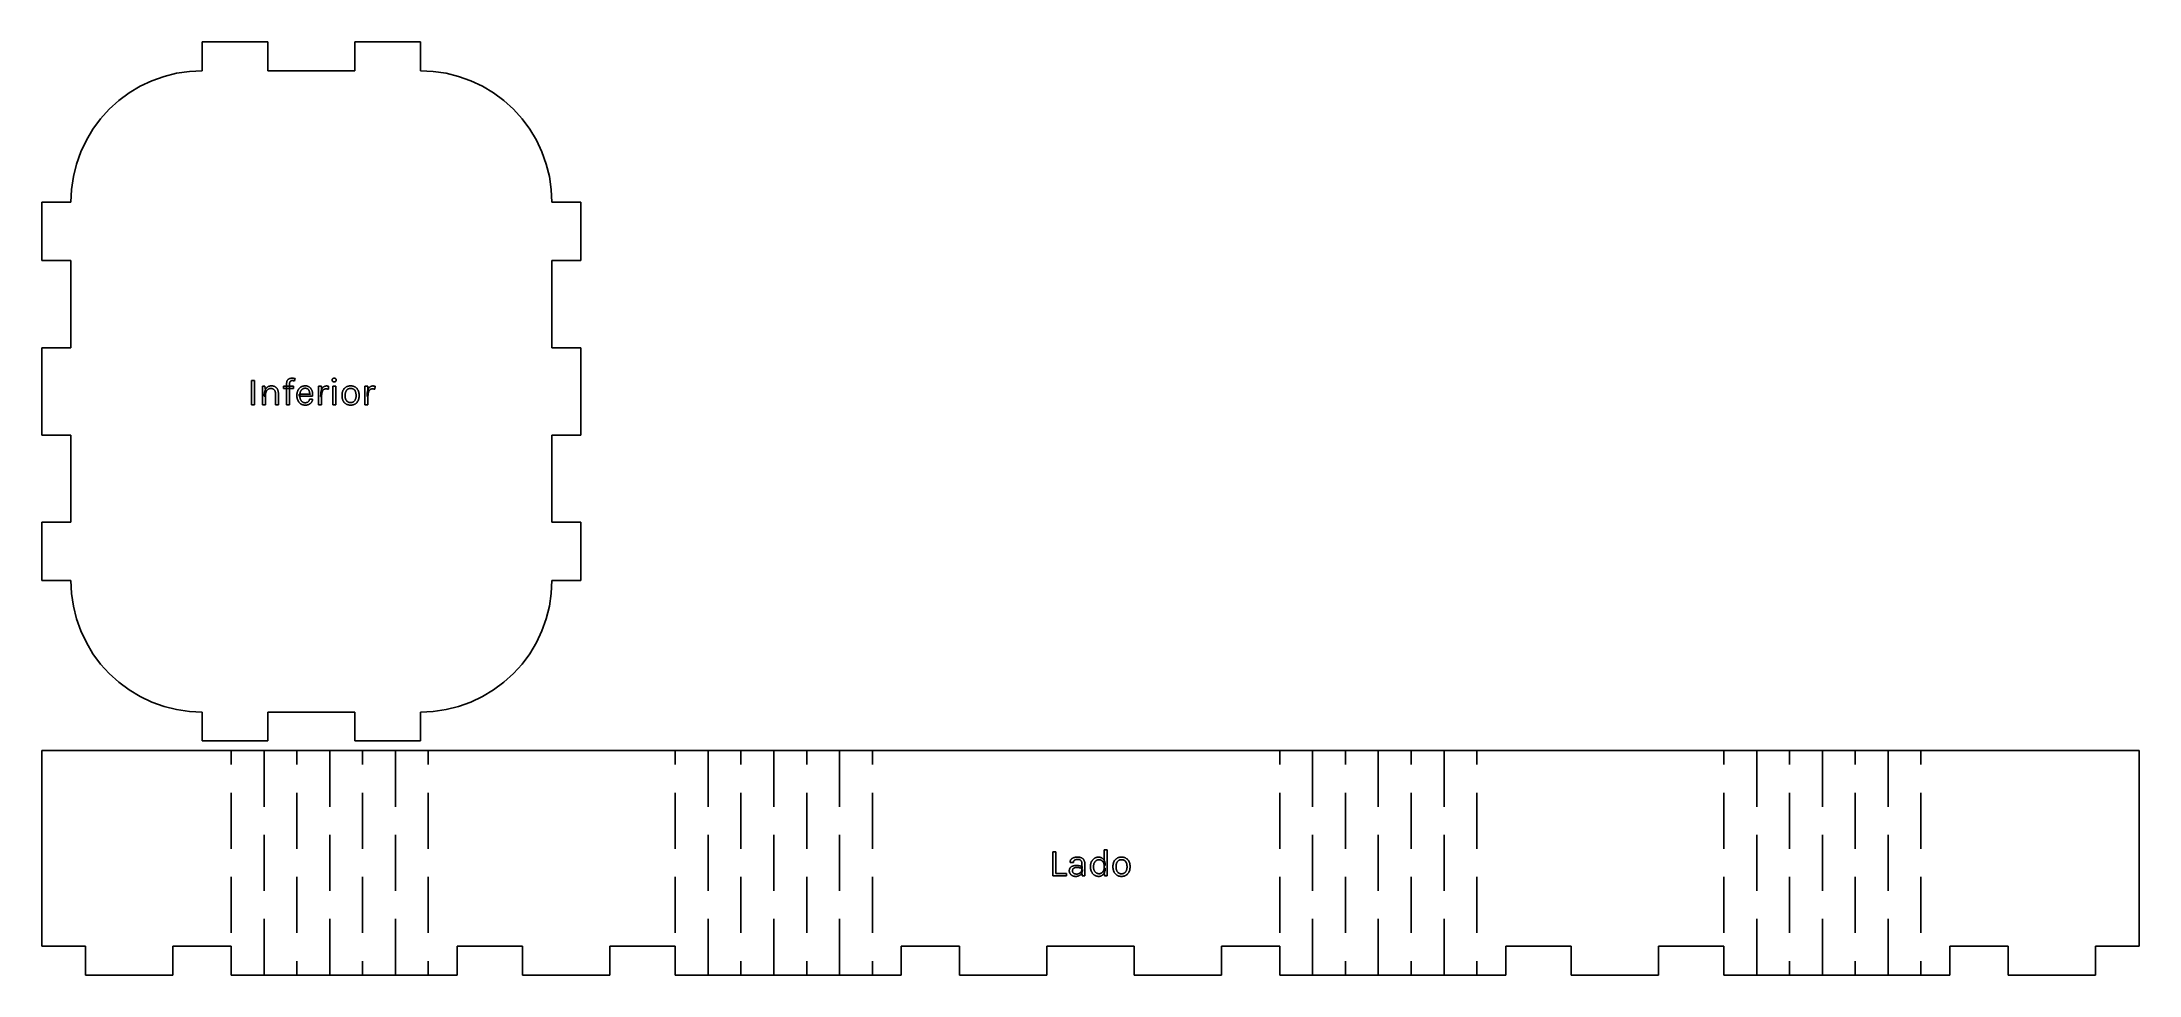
# Model space of a CAD drawing. Header units: millimetres. Extents: x 0 to 654, y 0 to 291.
import ezdxf

# ---------------------------------------------------------------- set-up
doc = ezdxf.new("R2010")
doc.units = ezdxf.units.MM
doc.layers.get('0').update_dxf_attribs({"linetype": 'CONTINUOUS'})

msp = doc.modelspace()

# ---------------------------------------------------------------- linework, layer by layer
for p, q in [((70.4, 291), (50, 291)), ((50, 291), (50, 282)), ((70.4, 282), (70.4, 291)), ((118, 291), (97.6, 291)), ((97.6, 291), (97.6, 282)), ((118, 282), (118, 291)), ((42.001, 281.212), (38.098, 280.235)), ((45.981, 281.803), (42.001, 281.212)), ((50, 282), (45.981, 281.803)), ((97.6, 282), (70.4, 282)), ((122.019, 281.803), (118, 282)), ((125.999, 281.212), (122.019, 281.803)), ((129.902, 280.235), (125.999, 281.212)), ((27.222, 275.09), (23.99, 272.693)), ((30.673, 277.159), (27.222, 275.09)), ((34.31, 278.879), (30.673, 277.159)), ((38.098, 280.235), (34.31, 278.879)), ((133.69, 278.879), (129.902, 280.235)), ((137.327, 277.159), (133.69, 278.879)), ((140.778, 275.09), (137.327, 277.159)), ((144.01, 272.693), (140.778, 275.09)), ((21.009, 269.991), (18.307, 267.01)), ((23.99, 272.693), (21.009, 269.991)), ((146.991, 269.991), (144.01, 272.693)), ((149.693, 267.01), (146.991, 269.991)), ((15.91, 263.778), (13.841, 260.327)), ((18.307, 267.01), (15.91, 263.778)), ((152.09, 263.778), (149.693, 267.01)), ((154.159, 260.327), (152.09, 263.778)), ((12.121, 256.69), (10.765, 252.902)), ((13.841, 260.327), (12.121, 256.69)), ((155.879, 256.69), (154.159, 260.327)), ((157.235, 252.902), (155.879, 256.69)), ((9.788, 248.999), (9.197, 245.019)), ((10.765, 252.902), (9.788, 248.999)), ((158.212, 248.999), (157.235, 252.902)), ((158.803, 245.019), (158.212, 248.999)), ((9.197, 245.019), (9, 241)), ((159, 241), (158.803, 245.019)), ((9, 241), (0, 241)), ((0, 241), (0, 222.8)), ((168, 241), (159, 241)), ((168, 222.8), (168, 241)), ((0, 222.8), (9, 222.8)), ((9, 222.8), (9, 195.6)), ((159, 195.6), (159, 222.8)), ((159, 222.8), (168, 222.8)), ((9, 195.6), (0, 195.6)), ((0, 195.6), (0, 168.4)), ((168, 195.6), (159, 195.6)), ((168, 168.4), (168, 195.6)), ((65.37, 177.866), (65.37, 185.402)), ((65.37, 185.402), (66.306, 185.402)), ((66.306, 185.402), (66.306, 177.866)), ((68.73, 177.866), (68.73, 183.602)), ((68.73, 183.602), (69.534, 183.602)), ((69.534, 183.602), (69.666, 182.282)), ((69.974, 183.018), (70.059, 183.116)), ((70.059, 183.116), (70.148, 183.208)), ((70.148, 183.208), (70.242, 183.293)), ((70.242, 183.293), (70.341, 183.371)), ((70.341, 183.371), (70.445, 183.442)), ((70.445, 183.442), (70.553, 183.506)), ((70.553, 183.506), (70.665, 183.562)), ((70.665, 183.562), (70.782, 183.611)), ((70.782, 183.611), (70.903, 183.652)), ((70.903, 183.652), (71.028, 183.686)), ((71.028, 183.686), (71.158, 183.712)), ((71.158, 183.712), (71.292, 183.731)), ((71.292, 183.731), (71.431, 183.742)), ((71.431, 183.742), (71.574, 183.746)), ((71.574, 183.746), (71.574, 183.746)), ((71.574, 183.746), (71.708, 183.743)), ((71.708, 183.743), (71.837, 183.734)), ((71.837, 183.734), (71.963, 183.719)), ((71.963, 183.719), (72.085, 183.698)), ((72.085, 183.698), (72.203, 183.67)), ((72.203, 183.67), (72.317, 183.637)), ((72.317, 183.637), (72.428, 183.598)), ((72.428, 183.598), (72.534, 183.552)), ((72.534, 183.552), (72.636, 183.501)), ((72.636, 183.501), (72.735, 183.443)), ((72.735, 183.443), (72.829, 183.38)), ((72.829, 183.38), (72.919, 183.311)), ((72.919, 183.311), (73.005, 183.238)), ((73.005, 183.238), (73.085, 183.159)), ((73.085, 183.159), (73.162, 183.075)), ((73.162, 183.075), (73.234, 182.985)), ((75.348, 182.954), (75.348, 183.602)), ((75.348, 183.602), (78.408, 183.602)), ((76.284, 184.49), (76.286, 184.602)), ((76.284, 177.866), (76.284, 184.49)), ((76.286, 184.602), (76.293, 184.71)), ((76.293, 184.71), (76.304, 184.813)), ((76.304, 184.813), (76.319, 184.913)), ((76.319, 184.913), (76.339, 185.008)), ((76.339, 185.008), (76.363, 185.099)), ((76.363, 185.099), (76.391, 185.187)), ((76.391, 185.187), (76.424, 185.27)), ((76.424, 185.27), (76.461, 185.348)), ((76.461, 185.348), (76.503, 185.423)), ((76.503, 185.423), (76.548, 185.494)), ((76.548, 185.494), (76.597, 185.561)), ((76.597, 185.561), (76.648, 185.624)), ((76.648, 185.624), (76.702, 185.683)), ((76.702, 185.683), (76.76, 185.739)), ((76.76, 185.739), (76.82, 185.791)), ((76.82, 185.791), (76.883, 185.839)), ((76.883, 185.839), (76.949, 185.883)), ((76.949, 185.883), (77.019, 185.923)), ((77.019, 185.923), (77.091, 185.96)), ((77.091, 185.96), (77.166, 185.993)), ((77.166, 185.993), (77.242, 186.023)), ((77.221, 184.551), (77.22, 184.478)), ((77.22, 184.478), (77.22, 184.478)), ((77.22, 184.478), (77.22, 177.866)), ((77.225, 184.62), (77.221, 184.551)), ((77.231, 184.686), (77.225, 184.62)), ((77.24, 184.748), (77.231, 184.686)), ((77.251, 184.806), (77.24, 184.748)), ((77.242, 186.023), (77.32, 186.049)), ((77.265, 184.862), (77.251, 184.806)), ((77.282, 184.914), (77.265, 184.862)), ((77.301, 184.962), (77.282, 184.914)), ((77.322, 185.007), (77.301, 184.962)), ((77.32, 186.049), (77.4, 186.071)), ((77.346, 185.048), (77.322, 185.007)), ((77.372, 185.086), (77.346, 185.048)), ((77.399, 185.122), (77.372, 185.086)), ((77.428, 185.155), (77.399, 185.122)), ((77.4, 186.071), (77.482, 186.09)), ((77.457, 185.186), (77.428, 185.155)), ((77.489, 185.214), (77.457, 185.186)), ((77.482, 186.09), (77.565, 186.106)), ((77.521, 185.24), (77.489, 185.214)), ((77.555, 185.263), (77.521, 185.24)), ((77.59, 185.284), (77.555, 185.263)), ((77.565, 186.106), (77.65, 186.118)), ((77.626, 185.302), (77.59, 185.284)), ((77.664, 185.318), (77.626, 185.302)), ((77.65, 186.118), (77.737, 186.127)), ((77.702, 185.332), (77.664, 185.318)), ((77.741, 185.344), (77.702, 185.332)), ((77.737, 186.127), (77.826, 186.132)), ((77.779, 185.355), (77.741, 185.344)), ((77.818, 185.364), (77.779, 185.355)), ((77.856, 185.372), (77.818, 185.364)), ((77.826, 186.132), (77.916, 186.134)), ((77.894, 185.378), (77.856, 185.372)), ((77.933, 185.384), (77.894, 185.378)), ((77.916, 186.134), (77.916, 186.134)), ((77.916, 186.134), (77.965, 186.134)), ((77.971, 185.387), (77.933, 185.384)), ((77.965, 186.134), (78.015, 186.133)), ((78.01, 185.389), (77.971, 185.387)), ((78.048, 185.39), (78.01, 185.389)), ((78.015, 186.133), (78.064, 186.131)), ((78.081, 185.39), (78.048, 185.39)), ((78.048, 185.39), (78.048, 185.39)), ((78.064, 186.131), (78.114, 186.128)), ((78.113, 185.389), (78.081, 185.39)), ((78.147, 185.387), (78.113, 185.389)), ((78.114, 186.128), (78.164, 186.125)), ((78.18, 185.384), (78.147, 185.387)), ((78.164, 186.125), (78.214, 186.121)), ((78.214, 185.381), (78.18, 185.384)), ((78.214, 186.121), (78.265, 186.116)), ((78.248, 185.377), (78.214, 185.381)), ((78.282, 185.372), (78.248, 185.377)), ((78.265, 186.116), (78.315, 186.111)), ((78.317, 185.367), (78.282, 185.372)), ((78.315, 186.111), (78.366, 186.105)), ((78.352, 185.361), (78.317, 185.367)), ((78.387, 185.354), (78.352, 185.361)), ((78.366, 186.105), (78.417, 186.098)), ((78.422, 185.346), (78.387, 185.354)), ((78.408, 183.602), (78.408, 182.954)), ((78.417, 186.098), (78.468, 186.09)), ((78.458, 185.338), (78.422, 185.346)), ((78.493, 185.329), (78.458, 185.338)), ((78.468, 186.09), (78.519, 186.082)), ((78.529, 185.319), (78.493, 185.329)), ((78.519, 186.082), (78.57, 186.073)), ((78.565, 185.309), (78.529, 185.319)), ((78.6, 185.298), (78.565, 185.309)), ((78.57, 186.073), (78.621, 186.063)), ((78.636, 185.286), (78.6, 185.298)), ((78.621, 186.063), (78.671, 186.053)), ((78.672, 185.273), (78.636, 185.286)), ((78.671, 186.053), (78.722, 186.042)), ((78.708, 185.26), (78.672, 185.273)), ((78.744, 185.246), (78.708, 185.26)), ((78.722, 186.042), (78.773, 186.03)), ((78.924, 185.99), (78.744, 185.246)), ((78.773, 186.03), (78.823, 186.017)), ((78.823, 186.017), (78.874, 186.004)), ((78.874, 186.004), (78.924, 185.99)), ((78.924, 185.99), (78.924, 185.99)), ((80.311, 183.042), (80.41, 183.137)), ((80.41, 183.137), (80.515, 183.225)), ((80.515, 183.225), (80.624, 183.307)), ((80.624, 183.307), (80.739, 183.383)), ((80.739, 183.383), (80.858, 183.452)), ((80.858, 183.452), (80.98, 183.514)), ((80.98, 183.514), (81.105, 183.568)), ((81.105, 183.568), (81.233, 183.615)), ((81.233, 183.615), (81.365, 183.655)), ((81.365, 183.655), (81.5, 183.688)), ((81.5, 183.688), (81.639, 183.713)), ((81.639, 183.713), (81.781, 183.731)), ((81.781, 183.731), (81.926, 183.742)), ((81.926, 183.742), (82.074, 183.746)), ((82.074, 183.746), (82.074, 183.746)), ((82.074, 183.746), (82.203, 183.743)), ((82.203, 183.743), (82.328, 183.735)), ((82.328, 183.735), (82.449, 183.722)), ((82.449, 183.722), (82.566, 183.704)), ((82.566, 183.704), (82.68, 183.68)), ((82.68, 183.68), (82.79, 183.651)), ((82.79, 183.651), (82.896, 183.617)), ((82.896, 183.617), (82.998, 183.577)), ((82.998, 183.577), (83.096, 183.532)), ((83.096, 183.532), (83.19, 183.482)), ((83.19, 183.482), (83.281, 183.427)), ((83.281, 183.427), (83.368, 183.369)), ((83.368, 183.369), (83.451, 183.307)), ((83.451, 183.307), (83.531, 183.241)), ((83.531, 183.241), (83.607, 183.172)), ((83.607, 183.172), (83.68, 183.098)), ((83.68, 183.098), (83.749, 183.021)), ((86.244, 177.866), (86.244, 183.614)), ((86.244, 183.614), (87.18, 183.614)), ((87.18, 183.614), (87.18, 177.866)), ((87.424, 183.009), (87.492, 183.106)), ((87.492, 183.106), (87.563, 183.196)), ((87.563, 183.196), (87.638, 183.278)), ((87.638, 183.278), (87.717, 183.353)), ((87.717, 183.353), (87.8, 183.421)), ((87.8, 183.421), (87.886, 183.482)), ((87.886, 183.482), (87.976, 183.535)), ((87.976, 183.535), (88.069, 183.581)), ((88.069, 183.581), (88.166, 183.621)), ((88.166, 183.621), (88.267, 183.653)), ((88.267, 183.653), (88.371, 183.678)), ((88.371, 183.678), (88.478, 183.696)), ((88.478, 183.696), (88.589, 183.706)), ((88.589, 183.706), (88.704, 183.71)), ((88.704, 183.71), (88.704, 183.71)), ((88.704, 183.71), (88.742, 183.71)), ((88.742, 183.71), (88.779, 183.709)), ((88.779, 183.709), (88.816, 183.708)), ((88.816, 183.708), (88.852, 183.706)), ((88.852, 183.706), (88.888, 183.703)), ((88.888, 183.703), (88.923, 183.7)), ((88.923, 183.7), (88.957, 183.697)), ((88.957, 183.697), (88.99, 183.693)), ((88.99, 183.693), (89.023, 183.688)), ((89.023, 183.688), (89.055, 183.683)), ((89.055, 183.683), (89.087, 183.677)), ((89.087, 183.677), (89.119, 183.671)), ((89.119, 183.671), (89.151, 183.664)), ((89.151, 183.664), (89.183, 183.657)), ((89.183, 183.657), (89.215, 183.649)), ((89.215, 183.649), (89.247, 183.641)), ((89.247, 183.641), (89.279, 183.632)), ((89.279, 183.632), (89.311, 183.623)), ((89.311, 183.623), (89.344, 183.613)), ((89.376, 183.602), (89.316, 182.678)), ((89.344, 183.613), (89.376, 183.602)), ((89.376, 183.602), (89.376, 183.602)), ((90.486, 185.558), (90.488, 185.61)), ((90.488, 185.505), (90.486, 185.558)), ((90.486, 185.558), (90.486, 185.558)), ((90.488, 185.61), (90.493, 185.659)), ((90.493, 185.454), (90.488, 185.505)), ((90.493, 185.659), (90.501, 185.707)), ((90.501, 185.405), (90.493, 185.454)), ((90.501, 185.707), (90.513, 185.752)), ((90.513, 185.359), (90.501, 185.405)), ((90.513, 185.752), (90.528, 185.795)), ((90.528, 185.314), (90.513, 185.359)), ((90.528, 185.795), (90.546, 185.836)), ((90.546, 185.272), (90.528, 185.314)), ((90.546, 185.836), (90.568, 185.875)), ((90.568, 185.231), (90.546, 185.272)), ((90.568, 185.875), (90.594, 185.911)), ((90.594, 185.193), (90.568, 185.231)), ((90.594, 185.911), (90.622, 185.946)), ((90.622, 185.157), (90.594, 185.193)), ((90.622, 185.946), (90.654, 185.978)), ((90.654, 185.123), (90.622, 185.157)), ((90.642, 177.866), (90.642, 183.614)), ((90.642, 183.614), (91.578, 183.614)), ((90.654, 185.978), (90.689, 186.008)), ((90.689, 185.092), (90.654, 185.123)), ((90.689, 186.008), (90.726, 186.034)), ((90.726, 185.064), (90.689, 185.092)), ((90.726, 186.034), (90.766, 186.058)), ((90.766, 185.039), (90.726, 185.064)), ((90.766, 186.058), (90.808, 186.078)), ((90.808, 185.017), (90.766, 185.039)), ((90.808, 186.078), (90.852, 186.095)), ((90.852, 184.999), (90.808, 185.017)), ((90.852, 186.095), (90.899, 186.109)), ((90.899, 184.984), (90.852, 184.999)), ((90.899, 186.109), (90.948, 186.12)), ((90.948, 184.973), (90.899, 184.984)), ((90.948, 186.12), (91, 186.128)), ((91, 184.965), (90.948, 184.973)), ((91, 186.128), (91.054, 186.132)), ((91.054, 184.96), (91, 184.965)), ((91.054, 186.132), (91.11, 186.134)), ((91.11, 184.958), (91.054, 184.96)), ((91.11, 186.134), (91.11, 186.134)), ((91.11, 186.134), (91.166, 186.132)), ((91.166, 184.96), (91.11, 184.958)), ((91.11, 184.958), (91.11, 184.958)), ((91.11, 184.958), (91.11, 184.958)), ((91.166, 186.132), (91.22, 186.128)), ((91.22, 184.965), (91.166, 184.96)), ((91.22, 186.128), (91.272, 186.12)), ((91.272, 184.973), (91.22, 184.965)), ((91.272, 186.12), (91.321, 186.109)), ((91.321, 184.984), (91.272, 184.973)), ((91.321, 186.109), (91.368, 186.095)), ((91.368, 184.999), (91.321, 184.984)), ((91.368, 186.095), (91.412, 186.078)), ((91.412, 185.017), (91.368, 184.999)), ((91.412, 186.078), (91.454, 186.058)), ((91.454, 185.039), (91.412, 185.017)), ((91.454, 186.058), (91.494, 186.034)), ((91.494, 185.064), (91.454, 185.039)), ((91.494, 186.034), (91.531, 186.008)), ((91.531, 185.092), (91.494, 185.064)), ((91.531, 186.008), (91.566, 185.978)), ((91.566, 185.123), (91.531, 185.092)), ((91.566, 185.978), (91.598, 185.946)), ((91.598, 185.157), (91.566, 185.123)), ((91.578, 183.614), (91.578, 177.866)), ((91.598, 185.946), (91.626, 185.911)), ((91.626, 185.193), (91.598, 185.157)), ((91.626, 185.911), (91.652, 185.875)), ((91.652, 185.231), (91.626, 185.193)), ((91.652, 185.875), (91.674, 185.836)), ((91.674, 185.272), (91.652, 185.231)), ((91.674, 185.836), (91.692, 185.795)), ((91.692, 185.314), (91.674, 185.272)), ((91.692, 185.795), (91.707, 185.752)), ((91.707, 185.359), (91.692, 185.314)), ((91.707, 185.752), (91.719, 185.707)), ((91.719, 185.405), (91.707, 185.359)), ((91.719, 185.707), (91.727, 185.659)), ((91.727, 185.454), (91.719, 185.405)), ((91.727, 185.659), (91.732, 185.61)), ((91.732, 185.505), (91.727, 185.454)), ((91.732, 185.61), (91.734, 185.558)), ((91.734, 185.558), (91.732, 185.505)), ((91.734, 185.558), (91.734, 185.558)), ((94.318, 182.98), (94.415, 183.078)), ((94.415, 183.078), (94.518, 183.169)), ((94.518, 183.169), (94.626, 183.254)), ((94.626, 183.254), (94.739, 183.332)), ((94.739, 183.332), (94.857, 183.404)), ((94.857, 183.404), (94.979, 183.469)), ((94.979, 183.469), (95.105, 183.527)), ((95.105, 183.527), (95.234, 183.578)), ((95.234, 183.578), (95.367, 183.623)), ((95.367, 183.623), (95.503, 183.661)), ((95.503, 183.661), (95.642, 183.691)), ((95.642, 183.691), (95.785, 183.715)), ((95.785, 183.715), (95.931, 183.732)), ((95.931, 183.732), (96.081, 183.743)), ((96.081, 183.743), (96.234, 183.746)), ((96.234, 183.746), (96.234, 183.746)), ((96.234, 183.746), (96.386, 183.743)), ((96.386, 183.743), (96.535, 183.732)), ((96.535, 183.732), (96.68, 183.715)), ((96.68, 183.715), (96.822, 183.691)), ((96.822, 183.691), (96.961, 183.661)), ((96.961, 183.661), (97.096, 183.623)), ((97.096, 183.623), (97.228, 183.578)), ((97.228, 183.578), (97.357, 183.527)), ((97.357, 183.527), (97.483, 183.469)), ((97.483, 183.469), (97.605, 183.404)), ((97.605, 183.404), (97.723, 183.332)), ((97.723, 183.332), (97.836, 183.254)), ((97.836, 183.254), (97.944, 183.169)), ((97.944, 183.169), (98.046, 183.078)), ((98.046, 183.078), (98.143, 182.98)), ((100.716, 177.866), (100.716, 183.614)), ((100.716, 183.614), (101.652, 183.614)), ((101.652, 183.614), (101.652, 177.866)), ((101.896, 183.009), (101.964, 183.106)), ((101.964, 183.106), (102.035, 183.196)), ((102.035, 183.196), (102.11, 183.278)), ((102.11, 183.278), (102.189, 183.353)), ((102.189, 183.353), (102.272, 183.421)), ((102.272, 183.421), (102.358, 183.482)), ((102.358, 183.482), (102.448, 183.535)), ((102.448, 183.535), (102.541, 183.581)), ((102.541, 183.581), (102.638, 183.621)), ((102.638, 183.621), (102.739, 183.653)), ((102.739, 183.653), (102.843, 183.678)), ((102.843, 183.678), (102.95, 183.696)), ((102.95, 183.696), (103.061, 183.706)), ((103.061, 183.706), (103.176, 183.71)), ((103.176, 183.71), (103.176, 183.71)), ((103.176, 183.71), (103.214, 183.71)), ((103.214, 183.71), (103.251, 183.709)), ((103.251, 183.709), (103.288, 183.708)), ((103.288, 183.708), (103.324, 183.706)), ((103.324, 183.706), (103.36, 183.703)), ((103.36, 183.703), (103.395, 183.7)), ((103.395, 183.7), (103.429, 183.697)), ((103.429, 183.697), (103.462, 183.693)), ((103.462, 183.693), (103.495, 183.688)), ((103.495, 183.688), (103.527, 183.683)), ((103.527, 183.683), (103.559, 183.677)), ((103.559, 183.677), (103.591, 183.671)), ((103.591, 183.671), (103.623, 183.664)), ((103.623, 183.664), (103.655, 183.657)), ((103.655, 183.657), (103.687, 183.649)), ((103.687, 183.649), (103.719, 183.641)), ((103.719, 183.641), (103.751, 183.632)), ((103.751, 183.632), (103.783, 183.623)), ((103.783, 183.623), (103.816, 183.613)), ((103.848, 183.602), (103.788, 182.678)), ((103.816, 183.613), (103.848, 183.602)), ((103.848, 183.602), (103.848, 183.602)), ((66.306, 177.866), (65.37, 177.866)), ((66.306, 177.866), (66.306, 177.866)), ((69.666, 177.866), (68.73, 177.866)), ((69.306, 180.578), (69.309, 180.775)), ((69.666, 180.578), (69.306, 180.578)), ((69.309, 180.775), (69.317, 180.967)), ((69.317, 180.967), (69.33, 181.153)), ((69.33, 181.153), (69.348, 181.333)), ((69.348, 181.333), (69.372, 181.506)), ((69.372, 181.506), (69.401, 181.675)), ((69.401, 181.675), (69.435, 181.837)), ((69.435, 181.837), (69.475, 181.993)), ((69.475, 181.993), (69.52, 182.143)), ((69.52, 182.143), (69.57, 182.288)), ((69.57, 182.288), (69.625, 182.426)), ((69.625, 182.426), (69.685, 182.558)), ((69.666, 182.282), (69.666, 177.866)), ((69.668, 180.721), (69.666, 180.578)), ((69.666, 180.578), (69.666, 180.578)), ((69.666, 177.866), (69.666, 177.866)), ((69.674, 180.86), (69.668, 180.721)), ((69.684, 180.996), (69.674, 180.86)), ((69.699, 181.127), (69.684, 180.996)), ((69.685, 182.558), (69.75, 182.683)), ((69.717, 181.254), (69.699, 181.127)), ((69.739, 181.377), (69.717, 181.254)), ((69.766, 181.496), (69.739, 181.377)), ((69.75, 182.683), (69.82, 182.801)), ((69.797, 181.611), (69.766, 181.496)), ((69.831, 181.722), (69.797, 181.611)), ((69.82, 182.801), (69.895, 182.913)), ((69.87, 181.829), (69.831, 181.722)), ((69.913, 181.932), (69.87, 181.829)), ((69.895, 182.913), (69.974, 183.018)), ((69.959, 182.029), (69.913, 181.932)), ((70.008, 182.122), (69.959, 182.029)), ((70.061, 182.21), (70.008, 182.122)), ((70.117, 182.293), (70.061, 182.21)), ((70.177, 182.372), (70.117, 182.293)), ((70.241, 182.445), (70.177, 182.372)), ((70.308, 182.513), (70.241, 182.445)), ((70.378, 182.577), (70.308, 182.513)), ((70.452, 182.636), (70.378, 182.577)), ((70.529, 182.69), (70.452, 182.636)), ((70.609, 182.738), (70.529, 182.69)), ((70.691, 182.78), (70.609, 182.738)), ((70.776, 182.816), (70.691, 182.78)), ((70.864, 182.847), (70.776, 182.816)), ((70.955, 182.873), (70.864, 182.847)), ((71.049, 182.893), (70.955, 182.873)), ((71.145, 182.907), (71.049, 182.893)), ((71.244, 182.915), (71.145, 182.907)), ((71.346, 182.918), (71.244, 182.915)), ((71.479, 182.914), (71.346, 182.918)), ((71.346, 182.918), (71.346, 182.918)), ((71.606, 182.901), (71.479, 182.914)), ((71.727, 182.879), (71.606, 182.901)), ((71.843, 182.849), (71.727, 182.879)), ((71.953, 182.811), (71.843, 182.849)), ((72.057, 182.764), (71.953, 182.811)), ((72.156, 182.708), (72.057, 182.764)), ((72.248, 182.643), (72.156, 182.708)), ((72.336, 182.571), (72.248, 182.643)), ((72.417, 182.489), (72.336, 182.571)), ((72.492, 182.399), (72.417, 182.489)), ((72.558, 182.302), (72.492, 182.399)), ((72.617, 182.196), (72.558, 182.302)), ((72.669, 182.083), (72.617, 182.196)), ((72.712, 181.962), (72.669, 182.083)), ((72.747, 181.833), (72.712, 181.962)), ((72.775, 181.696), (72.747, 181.833)), ((72.794, 181.551), (72.775, 181.696)), ((72.806, 181.398), (72.794, 181.551)), ((72.81, 181.238), (72.806, 181.398)), ((72.81, 177.866), (72.81, 181.238)), ((73.734, 177.866), (72.81, 177.866)), ((73.234, 182.985), (73.301, 182.891)), ((73.301, 182.891), (73.364, 182.791)), ((73.364, 182.791), (73.422, 182.686)), ((73.422, 182.686), (73.476, 182.576)), ((73.476, 182.576), (73.525, 182.461)), ((73.525, 182.461), (73.569, 182.342)), ((73.569, 182.342), (73.608, 182.219)), ((73.608, 182.219), (73.641, 182.091)), ((73.641, 182.091), (73.669, 181.959)), ((73.669, 181.959), (73.693, 181.824)), ((73.693, 181.824), (73.711, 181.684)), ((73.711, 181.684), (73.724, 181.539)), ((73.724, 181.539), (73.731, 181.391)), ((73.731, 181.391), (73.734, 181.238)), ((73.734, 181.238), (73.734, 181.238)), ((73.734, 181.238), (73.734, 177.866)), ((73.734, 177.866), (73.734, 177.866)), ((78.408, 182.954), (75.348, 182.954)), ((77.22, 177.866), (76.284, 177.866)), ((77.22, 177.866), (77.22, 177.866)), ((78.408, 182.954), (78.408, 182.954)), ((79.482, 180.722), (79.485, 180.908)), ((79.485, 180.548), (79.482, 180.722)), ((79.482, 180.722), (79.482, 180.722)), ((79.485, 180.908), (79.495, 181.088)), ((79.496, 180.377), (79.485, 180.548)), ((79.495, 181.088), (79.512, 181.263)), ((79.513, 180.211), (79.496, 180.377)), ((79.512, 181.263), (79.536, 181.433)), ((79.536, 180.049), (79.513, 180.211)), ((79.536, 181.433), (79.566, 181.598)), ((79.567, 179.891), (79.536, 180.049)), ((79.566, 181.598), (79.603, 181.757)), ((79.604, 179.737), (79.567, 179.891)), ((79.603, 181.757), (79.647, 181.911)), ((79.648, 179.587), (79.604, 179.737)), ((79.647, 181.911), (79.697, 182.06)), ((79.699, 179.441), (79.648, 179.587)), ((79.697, 182.06), (79.754, 182.204)), ((79.757, 179.3), (79.699, 179.441)), ((79.754, 182.204), (79.818, 182.342)), ((79.821, 179.162), (79.757, 179.3)), ((79.818, 182.342), (79.888, 182.474)), ((79.891, 179.029), (79.821, 179.162)), ((79.888, 182.474), (79.962, 182.601)), ((79.966, 178.903), (79.891, 179.029)), ((79.962, 182.601), (80.042, 182.72)), ((80.047, 178.782), (79.966, 178.903)), ((80.042, 182.72), (80.127, 182.834)), ((80.132, 178.667), (80.047, 178.782)), ((80.127, 182.834), (80.216, 182.941)), ((80.221, 178.558), (80.132, 178.667)), ((80.216, 182.941), (80.311, 183.042)), ((80.316, 178.455), (80.221, 178.558)), ((80.238, 180.578), (80.238, 181.154)), ((80.238, 181.154), (83.772, 181.154)), ((84.39, 180.578), (80.238, 180.578)), ((80.416, 178.358), (80.316, 178.455)), ((80.521, 178.267), (80.416, 178.358)), ((80.42, 181.08), (80.418, 180.974)), ((80.418, 180.974), (80.418, 180.974)), ((80.418, 180.974), (80.418, 180.59)), ((80.418, 180.59), (80.42, 180.471)), ((80.425, 181.185), (80.42, 181.08)), ((80.42, 180.471), (80.425, 180.355)), ((80.435, 181.288), (80.425, 181.185)), ((80.425, 180.355), (80.434, 180.241)), ((80.434, 180.241), (80.447, 180.13)), ((80.448, 181.389), (80.435, 181.288)), ((80.447, 180.13), (80.464, 180.022)), ((80.465, 181.489), (80.448, 181.389)), ((80.464, 180.022), (80.484, 179.915)), ((80.485, 181.588), (80.465, 181.489)), ((80.484, 179.915), (80.508, 179.812)), ((80.509, 181.685), (80.485, 181.588)), ((80.508, 179.812), (80.535, 179.711)), ((80.537, 181.78), (80.509, 181.685)), ((80.63, 178.182), (80.521, 178.267)), ((80.535, 179.711), (80.566, 179.612)), ((80.569, 181.874), (80.537, 181.78)), ((80.566, 179.612), (80.601, 179.516)), ((80.604, 181.967), (80.569, 181.874)), ((80.601, 179.516), (80.639, 179.423)), ((80.643, 182.057), (80.604, 181.967)), ((80.745, 178.103), (80.63, 178.182)), ((80.639, 179.423), (80.682, 179.334)), ((80.686, 182.144), (80.643, 182.057)), ((80.682, 179.334), (80.727, 179.249)), ((80.732, 182.226), (80.686, 182.144)), ((80.727, 179.249), (80.777, 179.168)), ((80.783, 182.306), (80.732, 182.226)), ((80.864, 178.031), (80.745, 178.103)), ((80.777, 179.168), (80.83, 179.091)), ((80.837, 182.382), (80.783, 182.306)), ((80.83, 179.091), (80.886, 179.018)), ((80.894, 182.454), (80.837, 182.382)), ((80.985, 177.966), (80.864, 178.031)), ((80.886, 179.018), (80.947, 178.949)), ((80.956, 182.523), (80.894, 182.454)), ((80.947, 178.949), (81.011, 178.884)), ((81.021, 182.588), (80.956, 182.523)), ((81.11, 177.909), (80.985, 177.966)), ((81.011, 178.884), (81.079, 178.823)), ((81.089, 182.65), (81.021, 182.588)), ((81.079, 178.823), (81.15, 178.766)), ((81.162, 182.708), (81.089, 182.65)), ((81.238, 177.859), (81.11, 177.909)), ((81.15, 178.766), (81.225, 178.714)), ((81.238, 182.762), (81.162, 182.708)), ((81.225, 178.714), (81.304, 178.667)), ((81.318, 182.81), (81.238, 182.762)), ((81.37, 177.817), (81.238, 177.859)), ((81.304, 178.667), (81.387, 178.625)), ((81.401, 182.852), (81.318, 182.81)), ((81.504, 177.783), (81.37, 177.817)), ((81.387, 178.625), (81.474, 178.589)), ((81.488, 182.888), (81.401, 182.852)), ((81.474, 178.589), (81.564, 178.559)), ((81.579, 182.919), (81.488, 182.888)), ((81.642, 177.756), (81.504, 177.783)), ((81.564, 178.559), (81.658, 178.534)), ((81.673, 182.945), (81.579, 182.919)), ((81.783, 177.737), (81.642, 177.756)), ((81.658, 178.534), (81.756, 178.515)), ((81.771, 182.965), (81.673, 182.945)), ((81.756, 178.515), (81.858, 178.501)), ((81.872, 182.979), (81.771, 182.965)), ((81.927, 177.726), (81.783, 177.737)), ((81.858, 178.501), (81.964, 178.493)), ((81.977, 182.987), (81.872, 182.979)), ((82.074, 177.722), (81.927, 177.726)), ((81.964, 178.493), (82.074, 178.49)), ((82.086, 182.99), (81.977, 182.987)), ((82.074, 178.49), (82.184, 178.493)), ((82.074, 178.49), (82.074, 178.49)), ((82.196, 177.724), (82.074, 177.722)), ((82.074, 177.722), (82.074, 177.722)), ((82.074, 177.722), (82.074, 177.722)), ((82.172, 182.988), (82.086, 182.99)), ((82.086, 182.99), (82.086, 182.99)), ((82.255, 182.983), (82.172, 182.988)), ((82.184, 178.493), (82.289, 178.501)), ((82.316, 177.731), (82.196, 177.724)), ((82.335, 182.974), (82.255, 182.983)), ((82.289, 178.501), (82.391, 178.514)), ((82.433, 177.742), (82.316, 177.731)), ((82.411, 182.961), (82.335, 182.974)), ((82.391, 178.514), (82.489, 178.533)), ((82.485, 182.945), (82.411, 182.961)), ((82.548, 177.758), (82.433, 177.742)), ((82.555, 182.925), (82.485, 182.945)), ((82.489, 178.533), (82.582, 178.558)), ((82.66, 177.778), (82.548, 177.758)), ((82.623, 182.902), (82.555, 182.925)), ((82.582, 178.558), (82.672, 178.587)), ((82.687, 182.875), (82.623, 182.902)), ((82.77, 177.802), (82.66, 177.778)), ((82.672, 178.587), (82.758, 178.622)), ((82.748, 182.844), (82.687, 182.875)), ((82.806, 182.81), (82.748, 182.844)), ((82.758, 178.622), (82.84, 178.663)), ((82.877, 177.831), (82.77, 177.802)), ((82.861, 182.773), (82.806, 182.81)), ((82.84, 178.663), (82.918, 178.709)), ((82.914, 182.733), (82.861, 182.773)), ((82.982, 177.864), (82.877, 177.831)), ((82.964, 182.691), (82.914, 182.733)), ((82.918, 178.709), (82.992, 178.76)), ((83.011, 182.647), (82.964, 182.691)), ((83.084, 177.902), (82.982, 177.864)), ((82.992, 178.76), (83.061, 178.817)), ((83.056, 182.601), (83.011, 182.647)), ((83.099, 182.552), (83.056, 182.601)), ((83.061, 178.817), (83.125, 178.878)), ((83.184, 177.944), (83.084, 177.902)), ((83.139, 182.501), (83.099, 182.552)), ((83.125, 178.878), (83.183, 178.945)), ((83.177, 182.447), (83.139, 182.501)), ((83.212, 182.391), (83.177, 182.447)), ((83.183, 178.945), (83.235, 179.017)), ((83.281, 177.99), (83.184, 177.944)), ((83.244, 182.333), (83.212, 182.391)), ((83.235, 179.017), (83.281, 179.095)), ((83.274, 182.273), (83.244, 182.333)), ((83.302, 182.212), (83.274, 182.273)), ((83.281, 179.095), (83.322, 179.177)), ((83.374, 178.04), (83.281, 177.99)), ((83.329, 182.15), (83.302, 182.212)), ((83.322, 179.177), (83.358, 179.264)), ((83.353, 182.086), (83.329, 182.15)), ((83.375, 182.022), (83.353, 182.086)), ((83.358, 179.264), (83.388, 179.357)), ((83.464, 178.094), (83.374, 178.04)), ((83.396, 181.956), (83.375, 182.022)), ((83.388, 179.357), (83.412, 179.455)), ((83.414, 181.889), (83.396, 181.956)), ((83.412, 179.455), (83.43, 179.558)), ((83.43, 181.821), (83.414, 181.889)), ((83.445, 181.752), (83.43, 181.821)), ((83.43, 179.558), (83.43, 179.558)), ((83.43, 179.558), (84.402, 179.558)), ((83.457, 181.682), (83.445, 181.752)), ((83.468, 181.611), (83.457, 181.682)), ((83.55, 178.152), (83.464, 178.094)), ((83.477, 181.54), (83.468, 181.611)), ((83.484, 181.47), (83.477, 181.54)), ((83.491, 181.399), (83.484, 181.47)), ((83.495, 181.328), (83.491, 181.399)), ((83.498, 181.257), (83.495, 181.328)), ((83.772, 181.154), (83.496, 180.974)), ((83.496, 180.974), (83.499, 181.045)), ((83.5, 181.186), (83.498, 181.257)), ((83.499, 181.045), (83.5, 181.116)), ((83.5, 181.116), (83.5, 181.186)), ((83.632, 178.213), (83.55, 178.152)), ((83.712, 178.278), (83.632, 178.213)), ((83.788, 178.347), (83.712, 178.278)), ((83.749, 183.021), (83.814, 182.941)), ((83.86, 178.42), (83.788, 178.347)), ((83.814, 182.941), (83.876, 182.856)), ((83.929, 178.497), (83.86, 178.42)), ((83.876, 182.856), (83.934, 182.768)), ((83.994, 178.577), (83.929, 178.497)), ((83.934, 182.768), (83.989, 182.677)), ((83.989, 182.677), (84.04, 182.583)), ((84.055, 178.661), (83.994, 178.577)), ((84.04, 182.583), (84.088, 182.487)), ((84.112, 178.748), (84.055, 178.661)), ((84.088, 182.487), (84.132, 182.389)), ((84.164, 178.838), (84.112, 178.748)), ((84.132, 182.389), (84.173, 182.289)), ((84.212, 178.931), (84.164, 178.838)), ((84.173, 182.289), (84.211, 182.186)), ((84.211, 182.186), (84.245, 182.081)), ((84.255, 179.028), (84.212, 178.931)), ((84.245, 182.081), (84.276, 181.973)), ((84.294, 179.127), (84.255, 179.028)), ((84.276, 181.973), (84.303, 181.863)), ((84.327, 179.23), (84.294, 179.127)), ((84.303, 181.863), (84.327, 181.751)), ((84.327, 181.751), (84.348, 181.637)), ((84.357, 179.336), (84.327, 179.23)), ((84.348, 181.637), (84.365, 181.523)), ((84.382, 179.446), (84.357, 179.336)), ((84.365, 181.523), (84.379, 181.407)), ((84.379, 181.407), (84.39, 181.291)), ((84.402, 179.558), (84.382, 179.446)), ((84.39, 181.291), (84.398, 181.174)), ((84.398, 180.699), (84.39, 180.578)), ((84.39, 180.578), (84.39, 180.578)), ((84.398, 181.174), (84.403, 181.057)), ((84.403, 180.819), (84.398, 180.699)), ((84.403, 181.057), (84.404, 180.938)), ((84.404, 180.938), (84.403, 180.819)), ((87.18, 177.866), (86.244, 177.866)), ((86.892, 180.458), (86.894, 180.673)), ((87.18, 180.458), (86.892, 180.458)), ((86.894, 180.673), (86.9, 180.88)), ((86.9, 180.88), (86.911, 181.08)), ((86.911, 181.08), (86.926, 181.273)), ((86.926, 181.273), (86.944, 181.458)), ((86.944, 181.458), (86.968, 181.636)), ((86.968, 181.636), (86.995, 181.806)), ((86.995, 181.806), (87.026, 181.969)), ((87.026, 181.969), (87.062, 182.125)), ((87.062, 182.125), (87.102, 182.273)), ((87.102, 182.273), (87.146, 182.414)), ((87.146, 182.414), (87.194, 182.548)), ((87.181, 180.599), (87.18, 180.458)), ((87.18, 180.458), (87.18, 180.458)), ((87.18, 180.458), (87.18, 180.458)), ((87.18, 177.866), (87.18, 177.866)), ((87.186, 180.736), (87.181, 180.599)), ((87.193, 180.87), (87.186, 180.736)), ((87.203, 180.999), (87.193, 180.87)), ((87.194, 182.548), (87.246, 182.674)), ((87.215, 181.125), (87.203, 180.999)), ((87.231, 181.248), (87.215, 181.125)), ((87.249, 181.366), (87.231, 181.248)), ((87.246, 182.674), (87.301, 182.793)), ((87.27, 181.481), (87.249, 181.366)), ((87.294, 181.593), (87.27, 181.481)), ((87.321, 181.7), (87.294, 181.593)), ((87.301, 182.793), (87.361, 182.905)), ((87.351, 181.803), (87.321, 181.7)), ((87.384, 181.902), (87.351, 181.803)), ((87.361, 182.905), (87.424, 183.009)), ((87.421, 181.995), (87.384, 181.902)), ((87.461, 182.084), (87.421, 181.995)), ((87.505, 182.169), (87.461, 182.084)), ((87.552, 182.248), (87.505, 182.169)), ((87.602, 182.323), (87.552, 182.248)), ((87.656, 182.393), (87.602, 182.323)), ((87.713, 182.458), (87.656, 182.393)), ((87.774, 182.519), (87.713, 182.458)), ((87.838, 182.574), (87.774, 182.519)), ((87.907, 182.624), (87.838, 182.574)), ((87.979, 182.667), (87.907, 182.624)), ((88.055, 182.705), (87.979, 182.667)), ((88.135, 182.737), (88.055, 182.705)), ((88.22, 182.763), (88.135, 182.737)), ((88.308, 182.784), (88.22, 182.763)), ((88.4, 182.798), (88.308, 182.784)), ((88.496, 182.807), (88.4, 182.798)), ((88.596, 182.81), (88.496, 182.807)), ((88.628, 182.81), (88.596, 182.81)), ((88.596, 182.81), (88.596, 182.81)), ((88.66, 182.808), (88.628, 182.81)), ((88.693, 182.806), (88.66, 182.808)), ((88.728, 182.804), (88.693, 182.806)), ((88.762, 182.8), (88.728, 182.804)), ((88.798, 182.796), (88.762, 182.8)), ((88.835, 182.791), (88.798, 182.796)), ((88.872, 182.785), (88.835, 182.791)), ((88.911, 182.778), (88.872, 182.785)), ((88.95, 182.771), (88.911, 182.778)), ((88.989, 182.763), (88.95, 182.771)), ((89.028, 182.755), (88.989, 182.763)), ((89.066, 182.746), (89.028, 182.755)), ((89.104, 182.737), (89.066, 182.746)), ((89.141, 182.728), (89.104, 182.737)), ((89.177, 182.719), (89.141, 182.728)), ((89.212, 182.709), (89.177, 182.719)), ((89.248, 182.699), (89.212, 182.709)), ((89.282, 182.689), (89.248, 182.699)), ((89.316, 182.678), (89.282, 182.689)), ((91.578, 177.866), (90.642, 177.866)), ((91.578, 177.866), (91.578, 177.866)), ((93.558, 180.734), (93.561, 180.929)), ((93.561, 180.54), (93.558, 180.734)), ((93.558, 180.734), (93.558, 180.734)), ((93.561, 180.929), (93.572, 181.117)), ((93.572, 180.353), (93.561, 180.54)), ((93.572, 181.117), (93.589, 181.299)), ((93.589, 180.172), (93.572, 180.353)), ((93.589, 181.299), (93.614, 181.475)), ((93.614, 179.997), (93.589, 180.172)), ((93.614, 181.475), (93.645, 181.644)), ((93.645, 179.828), (93.614, 179.997)), ((93.645, 181.644), (93.683, 181.806)), ((93.683, 179.666), (93.645, 179.828)), ((93.683, 181.806), (93.729, 181.963)), ((93.729, 179.509), (93.683, 179.666)), ((93.729, 181.963), (93.781, 182.113)), ((93.781, 179.359), (93.729, 179.509)), ((93.781, 182.113), (93.84, 182.256)), ((93.84, 179.216), (93.781, 179.359)), ((93.84, 182.256), (93.906, 182.393)), ((93.906, 179.078), (93.84, 179.216)), ((93.906, 182.393), (93.978, 182.524)), ((93.978, 178.947), (93.906, 179.078)), ((93.978, 182.524), (94.055, 182.648)), ((94.055, 178.822), (93.978, 178.947)), ((94.055, 182.648), (94.138, 182.765)), ((94.138, 178.704), (94.055, 178.822)), ((94.138, 182.765), (94.225, 182.876)), ((94.225, 178.593), (94.138, 178.704)), ((94.225, 182.876), (94.318, 182.98)), ((94.318, 178.488), (94.225, 178.593)), ((94.415, 178.39), (94.318, 178.488)), ((94.518, 178.299), (94.415, 178.39)), ((94.52, 180.869), (94.518, 180.734)), ((94.518, 180.734), (94.518, 180.734)), ((94.518, 180.734), (94.522, 180.535)), ((94.626, 178.214), (94.518, 178.299)), ((94.526, 181), (94.52, 180.869)), ((94.522, 180.535), (94.535, 180.345)), ((94.536, 181.127), (94.526, 181)), ((94.535, 180.345), (94.557, 180.164)), ((94.55, 181.251), (94.536, 181.127)), ((94.568, 181.371), (94.55, 181.251)), ((94.557, 180.164), (94.587, 179.99)), ((94.59, 181.487), (94.568, 181.371)), ((94.587, 179.99), (94.625, 179.826)), ((94.616, 181.599), (94.59, 181.487)), ((94.647, 181.707), (94.616, 181.599)), ((94.625, 179.826), (94.672, 179.669)), ((94.739, 178.136), (94.626, 178.214)), ((94.681, 181.812), (94.647, 181.707)), ((94.672, 179.669), (94.728, 179.522)), ((94.719, 181.913), (94.681, 181.812)), ((94.761, 182.01), (94.719, 181.913)), ((94.728, 179.522), (94.793, 179.382)), ((94.857, 178.064), (94.739, 178.136)), ((94.807, 182.102), (94.761, 182.01)), ((94.793, 179.382), (94.865, 179.251)), ((94.856, 182.189), (94.807, 182.102)), ((94.91, 182.273), (94.856, 182.189)), ((94.979, 177.999), (94.857, 178.064)), ((94.865, 179.251), (94.947, 179.129)), ((94.966, 182.351), (94.91, 182.273)), ((94.947, 179.129), (95.037, 179.017)), ((95.027, 182.425), (94.966, 182.351)), ((95.105, 177.941), (94.979, 177.999)), ((95.092, 182.494), (95.027, 182.425)), ((95.037, 179.017), (95.135, 178.916)), ((95.16, 182.559), (95.092, 182.494)), ((95.234, 177.89), (95.105, 177.941)), ((95.135, 178.916), (95.241, 178.828)), ((95.231, 182.619), (95.16, 182.559)), ((95.307, 182.675), (95.231, 182.619)), ((95.367, 177.845), (95.234, 177.89)), ((95.241, 178.828), (95.355, 178.751)), ((95.386, 182.726), (95.307, 182.675)), ((95.355, 178.751), (95.477, 178.686)), ((95.503, 177.808), (95.367, 177.845)), ((95.469, 182.771), (95.386, 182.726)), ((95.555, 182.811), (95.469, 182.771)), ((95.477, 178.686), (95.608, 178.633)), ((95.642, 177.777), (95.503, 177.808)), ((95.645, 182.846), (95.555, 182.811)), ((95.608, 178.633), (95.746, 178.591)), ((95.785, 177.753), (95.642, 177.777)), ((95.738, 182.875), (95.645, 182.846)), ((95.835, 182.899), (95.738, 182.875)), ((95.746, 178.591), (95.893, 178.562)), ((95.931, 177.736), (95.785, 177.753)), ((95.936, 182.918), (95.835, 182.899)), ((95.893, 178.562), (96.047, 178.544)), ((96.081, 177.725), (95.931, 177.736)), ((96.039, 182.931), (95.936, 182.918)), ((96.147, 182.939), (96.039, 182.931)), ((96.047, 178.544), (96.21, 178.538)), ((96.234, 177.722), (96.081, 177.725)), ((96.258, 182.942), (96.147, 182.939)), ((96.21, 178.538), (96.32, 178.541)), ((96.21, 178.538), (96.21, 178.538)), ((96.21, 178.538), (96.21, 178.538)), ((96.386, 177.725), (96.234, 177.722)), ((96.234, 177.722), (96.234, 177.722)), ((96.234, 177.722), (96.234, 177.722)), ((96.422, 182.936), (96.258, 182.942)), ((96.258, 182.942), (96.258, 182.942)), ((96.32, 178.541), (96.426, 178.549)), ((96.535, 177.736), (96.386, 177.725)), ((96.577, 182.918), (96.422, 182.936)), ((96.426, 178.549), (96.53, 178.562)), ((96.53, 178.562), (96.63, 178.581)), ((96.68, 177.753), (96.535, 177.736)), ((96.725, 182.889), (96.577, 182.918)), ((96.63, 178.581), (96.726, 178.605)), ((96.822, 177.777), (96.68, 177.753)), ((96.864, 182.847), (96.725, 182.889)), ((96.726, 178.605), (96.819, 178.634)), ((96.819, 178.634), (96.909, 178.669)), ((96.961, 177.808), (96.822, 177.777)), ((96.994, 182.794), (96.864, 182.847)), ((96.909, 178.669), (96.995, 178.709)), ((97.096, 177.845), (96.961, 177.808)), ((97.117, 182.729), (96.994, 182.794)), ((96.995, 178.709), (97.078, 178.754)), ((97.078, 178.754), (97.158, 178.805)), ((97.228, 177.89), (97.096, 177.845)), ((97.231, 182.652), (97.117, 182.729)), ((97.158, 178.805), (97.234, 178.861)), ((97.357, 177.941), (97.228, 177.89)), ((97.337, 182.564), (97.231, 182.652)), ((97.234, 178.861), (97.306, 178.921)), ((97.306, 178.921), (97.375, 178.985)), ((97.435, 182.463), (97.337, 182.564)), ((97.483, 177.999), (97.357, 177.941)), ((97.375, 178.985), (97.44, 179.055)), ((97.524, 182.351), (97.435, 182.463)), ((97.44, 179.055), (97.501, 179.128)), ((97.605, 178.064), (97.483, 177.999)), ((97.501, 179.128), (97.558, 179.206)), ((97.605, 182.228), (97.524, 182.351)), ((97.558, 179.206), (97.611, 179.289)), ((97.677, 182.097), (97.605, 182.228)), ((97.723, 178.136), (97.605, 178.064)), ((97.611, 179.289), (97.661, 179.376)), ((97.661, 179.376), (97.707, 179.468)), ((97.741, 181.957), (97.677, 182.097)), ((97.707, 179.468), (97.749, 179.564)), ((97.836, 178.214), (97.723, 178.136)), ((97.797, 181.809), (97.741, 181.957)), ((97.749, 179.564), (97.787, 179.664)), ((97.787, 179.664), (97.821, 179.768)), ((97.844, 181.651), (97.797, 181.809)), ((97.821, 179.768), (97.852, 179.876)), ((97.944, 178.299), (97.836, 178.214)), ((97.882, 181.485), (97.844, 181.651)), ((97.852, 179.876), (97.878, 179.987)), ((97.878, 179.987), (97.9, 180.102)), ((97.912, 181.31), (97.882, 181.485)), ((97.9, 180.102), (97.918, 180.221)), ((97.933, 181.127), (97.912, 181.31)), ((97.918, 180.221), (97.932, 180.344)), ((97.932, 180.344), (97.942, 180.47)), ((97.946, 180.935), (97.933, 181.127)), ((97.942, 180.47), (97.948, 180.6)), ((98.046, 178.39), (97.944, 178.299)), ((97.95, 180.734), (97.946, 180.935)), ((97.948, 180.6), (97.95, 180.734)), ((97.95, 180.734), (97.95, 180.734)), ((98.144, 178.488), (98.046, 178.39)), ((98.143, 182.98), (98.236, 182.876)), ((98.236, 178.593), (98.144, 178.488)), ((98.236, 182.876), (98.323, 182.765)), ((98.323, 178.704), (98.236, 178.593)), ((98.323, 182.765), (98.405, 182.648)), ((98.405, 178.822), (98.323, 178.704)), ((98.405, 182.648), (98.481, 182.524)), ((98.481, 178.947), (98.405, 178.822)), ((98.481, 182.524), (98.553, 182.393)), ((98.553, 179.078), (98.481, 178.947)), ((98.553, 182.393), (98.619, 182.256)), ((98.619, 179.216), (98.553, 179.078)), ((98.619, 182.256), (98.677, 182.113)), ((98.677, 179.359), (98.619, 179.216)), ((98.677, 182.113), (98.729, 181.963)), ((98.729, 179.509), (98.677, 179.359)), ((98.729, 181.963), (98.774, 181.806)), ((98.774, 179.666), (98.729, 179.509)), ((98.774, 181.806), (98.812, 181.644)), ((98.812, 179.828), (98.774, 179.666)), ((98.812, 181.644), (98.843, 181.475)), ((98.843, 179.997), (98.812, 179.828)), ((98.843, 181.475), (98.867, 181.299)), ((98.867, 180.172), (98.843, 179.997)), ((98.867, 181.299), (98.884, 181.117)), ((98.884, 180.353), (98.867, 180.172)), ((98.884, 181.117), (98.895, 180.929)), ((98.895, 180.54), (98.884, 180.353)), ((98.895, 180.929), (98.898, 180.734)), ((98.898, 180.734), (98.895, 180.54)), ((98.898, 180.734), (98.898, 180.734)), ((101.652, 177.866), (100.716, 177.866)), ((101.364, 180.458), (101.366, 180.673)), ((101.652, 180.458), (101.364, 180.458)), ((101.366, 180.673), (101.372, 180.88)), ((101.372, 180.88), (101.383, 181.08)), ((101.383, 181.08), (101.398, 181.273)), ((101.398, 181.273), (101.416, 181.458)), ((101.416, 181.458), (101.44, 181.636)), ((101.44, 181.636), (101.467, 181.806)), ((101.467, 181.806), (101.498, 181.969)), ((101.498, 181.969), (101.534, 182.125)), ((101.534, 182.125), (101.574, 182.273)), ((101.574, 182.273), (101.618, 182.414)), ((101.618, 182.414), (101.666, 182.548)), ((101.653, 180.599), (101.652, 180.458)), ((101.652, 180.458), (101.652, 180.458)), ((101.652, 180.458), (101.652, 180.458)), ((101.652, 177.866), (101.652, 177.866)), ((101.658, 180.736), (101.653, 180.599)), ((101.665, 180.87), (101.658, 180.736)), ((101.675, 180.999), (101.665, 180.87)), ((101.666, 182.548), (101.718, 182.674)), ((101.687, 181.125), (101.675, 180.999)), ((101.703, 181.248), (101.687, 181.125)), ((101.721, 181.366), (101.703, 181.248)), ((101.718, 182.674), (101.773, 182.793)), ((101.742, 181.481), (101.721, 181.366)), ((101.766, 181.593), (101.742, 181.481)), ((101.793, 181.7), (101.766, 181.593)), ((101.773, 182.793), (101.833, 182.905)), ((101.823, 181.803), (101.793, 181.7)), ((101.856, 181.902), (101.823, 181.803)), ((101.833, 182.905), (101.896, 183.009)), ((101.893, 181.995), (101.856, 181.902)), ((101.933, 182.084), (101.893, 181.995)), ((101.977, 182.169), (101.933, 182.084)), ((102.024, 182.248), (101.977, 182.169)), ((102.074, 182.323), (102.024, 182.248)), ((102.128, 182.393), (102.074, 182.323)), ((102.185, 182.458), (102.128, 182.393)), ((102.246, 182.519), (102.185, 182.458)), ((102.31, 182.574), (102.246, 182.519)), ((102.379, 182.624), (102.31, 182.574)), ((102.451, 182.667), (102.379, 182.624)), ((102.527, 182.705), (102.451, 182.667)), ((102.608, 182.737), (102.527, 182.705)), ((102.692, 182.763), (102.608, 182.737)), ((102.78, 182.784), (102.692, 182.763)), ((102.872, 182.798), (102.78, 182.784)), ((102.968, 182.807), (102.872, 182.798)), ((103.068, 182.81), (102.968, 182.807)), ((103.1, 182.81), (103.068, 182.81)), ((103.068, 182.81), (103.068, 182.81)), ((103.132, 182.808), (103.1, 182.81)), ((103.165, 182.806), (103.132, 182.808)), ((103.2, 182.804), (103.165, 182.806)), ((103.234, 182.8), (103.2, 182.804)), ((103.27, 182.796), (103.234, 182.8)), ((103.307, 182.791), (103.27, 182.796)), ((103.344, 182.785), (103.307, 182.791)), ((103.383, 182.778), (103.344, 182.785)), ((103.422, 182.771), (103.383, 182.778)), ((103.461, 182.763), (103.422, 182.771)), ((103.5, 182.755), (103.461, 182.763)), ((103.538, 182.746), (103.5, 182.755)), ((103.576, 182.737), (103.538, 182.746)), ((103.612, 182.728), (103.576, 182.737)), ((103.649, 182.719), (103.612, 182.728)), ((103.684, 182.709), (103.649, 182.719)), ((103.72, 182.699), (103.684, 182.709)), ((103.754, 182.689), (103.72, 182.699)), ((103.788, 182.678), (103.754, 182.689)), ((0, 168.4), (9, 168.4)), ((9, 168.4), (9, 141.2)), ((159, 141.2), (159, 168.4)), ((159, 168.4), (168, 168.4)), ((9, 141.2), (0, 141.2)), ((0, 141.2), (0, 123)), ((168, 141.2), (159, 141.2)), ((168, 123), (168, 141.2)), ((0, 123), (9, 123)), ((9, 123), (9.197, 118.981)), ((9.197, 118.981), (9.788, 115.001)), ((158.212, 115.001), (158.803, 118.981)), ((158.803, 118.981), (159, 123)), ((159, 123), (168, 123)), ((9.788, 115.001), (10.765, 111.098)), ((157.235, 111.098), (158.212, 115.001)), ((10.765, 111.098), (12.121, 107.31)), ((12.121, 107.31), (13.841, 103.673)), ((154.159, 103.673), (155.879, 107.31)), ((155.879, 107.31), (157.235, 111.098)), ((13.841, 103.673), (15.91, 100.222)), ((15.91, 100.222), (18.307, 96.99)), ((149.693, 96.99), (152.09, 100.222)), ((152.09, 100.222), (154.159, 103.673)), ((18.307, 96.99), (21.009, 94.009)), ((21.009, 94.009), (23.99, 91.307)), ((144.01, 91.307), (146.991, 94.009)), ((146.991, 94.009), (149.693, 96.99)), ((23.99, 91.307), (27.222, 88.91)), ((27.222, 88.91), (30.673, 86.841)), ((30.673, 86.841), (34.31, 85.121)), ((34.31, 85.121), (38.098, 83.765)), ((129.902, 83.765), (133.69, 85.121)), ((133.69, 85.121), (137.327, 86.841)), ((137.327, 86.841), (140.778, 88.91)), ((140.778, 88.91), (144.01, 91.307)), ((38.098, 83.765), (42.001, 82.788)), ((42.001, 82.788), (45.981, 82.197)), ((45.981, 82.197), (50, 82)), ((50, 82), (50, 73)), ((70.4, 73), (70.4, 82)), ((70.4, 82), (97.6, 82)), ((97.6, 82), (97.6, 73)), ((118, 82), (122.019, 82.197)), ((118, 73), (118, 82)), ((122.019, 82.197), (125.999, 82.788)), ((125.999, 82.788), (129.902, 83.765)), ((50, 73), (70.4, 73)), ((97.6, 73), (118, 73)), ((59, 70), (0, 70)), ((0, 70), (0, 9)), ((129.456, 70), (59, 70)), ((59, 65.625), (59, 70)), ((69.243, 52.5), (69.243, 70)), ((79.485, 65.625), (79.485, 70)), ((89.728, 52.5), (89.728, 70)), ((99.971, 65.625), (99.971, 70)), ((110.214, 52.5), (110.214, 70)), ((120.456, 65.625), (120.456, 70)), ((197.456, 70), (129.456, 70)), ((267.913, 70), (197.456, 70)), ((197.456, 65.625), (197.456, 70)), ((207.699, 52.5), (207.699, 70)), ((217.942, 65.625), (217.942, 70)), ((228.185, 52.5), (228.185, 70)), ((238.427, 65.625), (238.427, 70)), ((248.67, 52.5), (248.67, 70)), ((258.913, 65.625), (258.913, 70)), ((385.913, 70), (267.913, 70)), ((456.369, 70), (385.913, 70)), ((385.913, 65.625), (385.913, 70)), ((396.156, 52.5), (396.156, 70)), ((406.398, 65.625), (406.398, 70)), ((416.641, 52.5), (416.641, 70)), ((426.884, 65.625), (426.884, 70)), ((437.127, 52.5), (437.127, 70)), ((447.369, 65.625), (447.369, 70)), ((524.369, 70), (456.369, 70)), ((594.826, 70), (524.369, 70)), ((524.369, 65.625), (524.369, 70)), ((534.612, 52.5), (534.612, 70)), ((544.855, 65.625), (544.855, 70)), ((555.098, 52.5), (555.098, 70)), ((565.34, 65.625), (565.34, 70)), ((575.583, 52.5), (575.583, 70)), ((585.826, 65.625), (585.826, 70)), ((653.826, 70), (594.826, 70)), ((653.826, 9), (653.826, 70)), ((59, 39.375), (59, 56.875)), ((79.485, 39.375), (79.485, 56.875)), ((99.971, 39.375), (99.971, 56.875)), ((120.456, 39.375), (120.456, 56.875)), ((197.456, 39.375), (197.456, 56.875)), ((217.942, 39.375), (217.942, 56.875)), ((238.427, 39.375), (238.427, 56.875)), ((258.913, 39.375), (258.913, 56.875)), ((385.913, 39.375), (385.913, 56.875)), ((406.398, 39.375), (406.398, 56.875)), ((426.884, 39.375), (426.884, 56.875)), ((447.369, 39.375), (447.369, 56.875)), ((524.369, 39.375), (524.369, 56.875)), ((544.855, 39.375), (544.855, 56.875)), ((565.34, 39.375), (565.34, 56.875)), ((585.826, 39.375), (585.826, 56.875)), ((69.243, 26.25), (69.243, 43.75)), ((89.728, 26.25), (89.728, 43.75)), ((110.214, 26.25), (110.214, 43.75)), ((207.699, 26.25), (207.699, 43.75)), ((228.185, 26.25), (228.185, 43.75)), ((248.67, 26.25), (248.67, 43.75)), ((396.156, 26.25), (396.156, 43.75)), ((416.641, 26.25), (416.641, 43.75)), ((437.127, 26.25), (437.127, 43.75)), ((534.612, 26.25), (534.612, 43.75)), ((555.098, 26.25), (555.098, 43.75)), ((575.583, 26.25), (575.583, 43.75)), ((315.183, 38.444), (316.119, 38.444)), ((315.183, 30.908), (315.183, 38.444)), ((315.183, 38.444), (315.183, 38.444)), ((316.119, 38.444), (316.119, 31.724)), ((320.304, 32.63), (320.313, 32.74)), ((320.313, 32.74), (320.327, 32.846)), ((320.327, 32.846), (320.348, 32.947)), ((320.348, 32.947), (320.374, 33.044)), ((320.374, 33.044), (320.406, 33.137)), ((320.406, 33.137), (320.444, 33.225)), ((320.444, 33.225), (320.487, 33.309)), ((320.487, 33.309), (320.537, 33.389)), ((320.529, 35.06), (320.532, 35.182)), ((321.573, 35.06), (320.529, 35.06)), ((320.532, 35.182), (320.541, 35.3)), ((320.537, 33.389), (320.592, 33.464)), ((320.541, 35.3), (320.557, 35.413)), ((320.557, 35.413), (320.578, 35.52)), ((320.578, 35.52), (320.606, 35.623)), ((320.592, 33.464), (320.652, 33.535)), ((320.606, 35.623), (320.639, 35.721)), ((320.639, 35.721), (320.679, 35.815)), ((320.652, 33.535), (320.717, 33.603)), ((320.679, 35.815), (320.725, 35.903)), ((320.717, 33.603), (320.786, 33.666)), ((320.725, 35.903), (320.777, 35.986)), ((320.777, 35.986), (320.835, 36.065)), ((320.786, 33.666), (320.859, 33.726)), ((320.835, 36.065), (320.899, 36.139)), ((320.859, 33.726), (320.936, 33.781)), ((320.899, 36.139), (320.967, 36.209)), ((320.936, 33.781), (321.018, 33.833)), ((320.967, 36.209), (321.039, 36.275)), ((321.018, 33.833), (321.104, 33.881)), ((321.039, 36.275), (321.117, 36.336)), ((321.104, 33.881), (321.194, 33.925)), ((321.117, 36.336), (321.199, 36.394)), ((321.194, 33.925), (321.288, 33.965)), ((321.199, 36.394), (321.285, 36.447)), ((321.285, 36.447), (321.377, 36.495)), ((321.288, 33.965), (321.387, 34.001)), ((321.313, 32.731), (321.301, 32.627)), ((321.333, 32.828), (321.313, 32.731)), ((321.36, 32.919), (321.333, 32.828)), ((321.396, 33.003), (321.36, 32.919)), ((321.377, 36.495), (321.473, 36.54)), ((321.387, 34.001), (321.489, 34.033)), ((321.44, 33.08), (321.396, 33.003)), ((321.491, 33.151), (321.44, 33.08)), ((321.473, 36.54), (321.573, 36.581)), ((321.489, 34.033), (321.594, 34.063)), ((321.551, 33.215), (321.491, 33.151)), ((321.618, 33.272), (321.551, 33.215)), ((321.573, 36.581), (321.678, 36.617)), ((321.575, 35.13), (321.573, 35.06)), ((321.573, 35.06), (321.573, 35.06)), ((321.58, 35.196), (321.575, 35.13)), ((321.589, 35.261), (321.58, 35.196)), ((321.601, 35.323), (321.589, 35.261)), ((321.594, 34.063), (321.701, 34.088)), ((321.617, 35.382), (321.601, 35.323)), ((321.637, 35.438), (321.617, 35.382)), ((321.693, 33.323), (321.618, 33.272)), ((321.66, 35.492), (321.637, 35.438)), ((321.686, 35.544), (321.66, 35.492)), ((321.678, 36.617), (321.787, 36.649)), ((321.716, 35.593), (321.686, 35.544)), ((321.774, 33.368), (321.693, 33.323)), ((321.701, 34.088), (321.81, 34.11)), ((321.75, 35.639), (321.716, 35.593)), ((321.787, 35.683), (321.75, 35.639)), ((321.859, 33.408), (321.774, 33.368)), ((321.787, 36.649), (321.899, 36.679)), ((321.826, 35.724), (321.787, 35.683)), ((321.81, 34.11), (321.923, 34.129)), ((321.868, 35.763), (321.826, 35.724)), ((321.947, 33.444), (321.859, 33.408)), ((321.912, 35.8), (321.868, 35.763)), ((321.899, 36.679), (322.014, 36.704)), ((321.959, 35.835), (321.912, 35.8)), ((321.923, 34.129), (322.037, 34.145)), ((322.039, 33.475), (321.947, 33.444)), ((322.008, 35.867), (321.959, 35.835)), ((322.06, 35.897), (322.008, 35.867)), ((322.014, 36.704), (322.132, 36.726)), ((322.037, 34.145), (322.154, 34.157)), ((322.134, 33.501), (322.039, 33.475)), ((322.114, 35.924), (322.06, 35.897)), ((322.171, 35.949), (322.114, 35.924)), ((322.132, 36.726), (322.253, 36.745)), ((322.233, 33.522), (322.134, 33.501)), ((322.154, 34.157), (322.274, 34.165)), ((322.23, 35.972), (322.171, 35.949)), ((322.291, 35.993), (322.23, 35.972)), ((322.336, 33.539), (322.233, 33.522)), ((322.253, 36.745), (322.378, 36.761)), ((322.274, 34.165), (322.396, 34.17)), ((322.354, 36.011), (322.291, 35.993)), ((322.442, 33.551), (322.336, 33.539)), ((322.418, 36.027), (322.354, 36.011)), ((322.378, 36.761), (322.505, 36.773)), ((322.396, 34.17), (322.521, 34.172)), ((322.484, 36.041), (322.418, 36.027)), ((322.552, 33.558), (322.442, 33.551)), ((322.55, 36.053), (322.484, 36.041)), ((322.505, 36.773), (322.635, 36.781)), ((322.521, 34.172), (322.521, 34.172)), ((322.521, 34.172), (322.611, 34.171)), ((322.619, 36.063), (322.55, 36.053)), ((322.665, 33.56), (322.552, 33.558)), ((322.611, 34.171), (322.701, 34.168)), ((322.688, 36.07), (322.619, 36.063)), ((322.635, 36.781), (322.769, 36.786)), ((322.741, 33.559), (322.665, 33.56)), ((322.665, 33.56), (322.665, 33.56)), ((322.759, 36.076), (322.688, 36.07)), ((322.701, 34.168), (322.791, 34.164)), ((322.819, 33.557), (322.741, 33.559)), ((322.831, 36.079), (322.759, 36.076)), ((322.769, 36.786), (322.905, 36.788)), ((322.791, 34.164), (322.882, 34.158)), ((322.899, 33.552), (322.819, 33.557)), ((322.905, 36.08), (322.831, 36.079)), ((322.882, 34.158), (322.972, 34.149)), ((322.979, 33.547), (322.899, 33.552)), ((322.905, 36.788), (322.905, 36.788)), ((322.905, 36.788), (323.036, 36.786)), ((323.034, 36.077), (322.905, 36.08)), ((322.905, 36.08), (322.905, 36.08)), ((322.972, 34.149), (323.062, 34.14)), ((323.062, 33.539), (322.979, 33.547)), ((323.156, 36.066), (323.034, 36.077)), ((323.036, 36.786), (323.163, 36.779)), ((323.062, 34.14), (323.153, 34.128)), ((323.146, 33.53), (323.062, 33.539)), ((323.231, 33.519), (323.146, 33.53)), ((323.153, 34.128), (323.243, 34.114)), ((323.271, 36.049), (323.156, 36.066)), ((323.163, 36.779), (323.288, 36.768)), ((323.318, 33.506), (323.231, 33.519)), ((323.243, 34.114), (323.334, 34.099)), ((323.38, 36.026), (323.271, 36.049)), ((323.288, 36.768), (323.409, 36.752)), ((323.406, 33.492), (323.318, 33.506)), ((323.334, 34.099), (323.424, 34.082)), ((323.483, 35.995), (323.38, 36.026)), ((323.496, 33.476), (323.406, 33.492)), ((323.409, 36.752), (323.528, 36.733)), ((323.424, 34.082), (323.514, 34.063)), ((323.578, 35.958), (323.483, 35.995)), ((323.586, 33.459), (323.496, 33.476)), ((323.514, 34.063), (323.604, 34.043)), ((323.528, 36.733), (323.643, 36.708)), ((323.667, 35.914), (323.578, 35.958)), ((323.674, 33.44), (323.586, 33.459)), ((323.604, 34.043), (323.694, 34.022)), ((323.643, 36.708), (323.756, 36.679)), ((323.75, 35.863), (323.667, 35.914)), ((323.76, 33.42), (323.674, 33.44)), ((323.694, 34.022), (323.783, 33.999)), ((323.826, 35.805), (323.75, 35.863)), ((323.756, 36.679), (323.865, 36.646)), ((323.844, 33.399), (323.76, 33.42)), ((323.783, 33.999), (323.872, 33.975)), ((323.895, 35.741), (323.826, 35.805)), ((323.926, 33.377), (323.844, 33.399)), ((323.865, 36.646), (323.972, 36.608)), ((323.872, 33.975), (323.96, 33.95)), ((323.958, 35.669), (323.895, 35.741)), ((324.006, 33.354), (323.926, 33.377)), ((324.014, 35.588), (323.958, 35.669)), ((323.96, 33.95), (324.048, 33.924)), ((323.972, 36.608), (324.075, 36.566)), ((324.085, 33.329), (324.006, 33.354)), ((324.063, 35.498), (324.014, 35.588)), ((324.048, 33.924), (324.135, 33.896)), ((324.106, 35.4), (324.063, 35.498)), ((324.075, 36.566), (324.175, 36.519)), ((324.161, 33.303), (324.085, 33.329)), ((324.143, 35.293), (324.106, 35.4)), ((324.135, 33.896), (324.222, 33.867)), ((324.172, 35.178), (324.143, 35.293)), ((324.236, 33.276), (324.161, 33.303)), ((324.195, 35.053), (324.172, 35.178)), ((324.175, 36.519), (324.27, 36.467)), ((324.19, 32.66), (324.205, 32.726)), ((324.212, 34.92), (324.195, 35.053)), ((324.205, 32.726), (324.216, 32.792)), ((324.222, 34.778), (324.212, 34.92)), ((324.216, 32.792), (324.223, 32.858)), ((324.225, 34.628), (324.222, 34.778)), ((324.222, 33.867), (324.309, 33.836)), ((324.223, 32.858), (324.225, 32.924)), ((324.225, 32.168), (324.225, 34.628)), ((324.225, 32.924), (324.225, 32.924)), ((324.225, 32.924), (324.453, 32.924)), ((324.309, 33.248), (324.236, 33.276)), ((324.27, 36.467), (324.361, 36.409)), ((324.309, 33.836), (324.309, 33.836)), ((324.309, 33.836), (324.309, 33.248)), ((324.361, 36.409), (324.448, 36.347)), ((324.443, 32.697), (324.431, 32.586)), ((324.451, 32.81), (324.443, 32.697)), ((324.448, 36.347), (324.53, 36.279)), ((324.453, 32.924), (324.451, 32.81)), ((324.53, 36.279), (324.607, 36.206)), ((324.607, 36.206), (324.68, 36.127)), ((324.68, 36.127), (324.749, 36.044)), ((324.749, 36.044), (324.813, 35.955)), ((324.813, 35.955), (324.873, 35.861)), ((324.873, 35.861), (324.928, 35.761)), ((324.928, 35.761), (324.977, 35.656)), ((324.977, 35.656), (325.02, 35.545)), ((325.02, 35.545), (325.057, 35.428)), ((325.057, 35.428), (325.089, 35.305)), ((325.089, 35.305), (325.115, 35.177)), ((325.115, 35.177), (325.135, 35.042)), ((325.135, 35.042), (325.15, 34.902)), ((325.15, 34.902), (325.158, 34.756)), ((325.158, 34.756), (325.161, 34.604)), ((325.161, 34.604), (325.161, 34.604)), ((325.161, 34.604), (325.161, 30.908)), ((326.895, 33.8), (326.899, 33.981)), ((326.899, 33.618), (326.895, 33.8)), ((326.895, 33.8), (326.895, 33.8)), ((326.899, 33.981), (326.909, 34.157)), ((326.909, 33.44), (326.899, 33.618)), ((326.909, 34.157), (326.926, 34.329)), ((326.926, 33.267), (326.909, 33.44)), ((326.926, 34.329), (326.95, 34.495)), ((326.951, 33.1), (326.926, 33.267)), ((326.95, 34.495), (326.981, 34.657)), ((326.982, 32.937), (326.951, 33.1)), ((326.981, 34.657), (327.018, 34.813)), ((327.02, 32.779), (326.982, 32.937)), ((327.018, 34.813), (327.063, 34.965)), ((327.066, 32.625), (327.02, 32.779)), ((327.063, 34.965), (327.114, 35.111)), ((327.114, 35.111), (327.172, 35.253)), ((327.172, 35.253), (327.237, 35.39)), ((327.237, 35.39), (327.308, 35.521)), ((327.308, 35.521), (327.383, 35.646)), ((327.383, 35.646), (327.463, 35.765)), ((327.463, 35.765), (327.547, 35.878)), ((327.547, 35.878), (327.635, 35.985)), ((327.635, 35.985), (327.728, 36.085)), ((327.728, 36.085), (327.826, 36.179)), ((327.826, 36.179), (327.928, 36.267)), ((327.857, 33.933), (327.855, 33.8)), ((327.855, 33.8), (327.855, 33.8)), ((327.855, 33.8), (327.857, 33.665)), ((327.864, 34.061), (327.857, 33.933)), ((327.857, 33.665), (327.864, 33.534)), ((327.876, 34.186), (327.864, 34.061)), ((327.864, 33.534), (327.876, 33.407)), ((327.892, 34.307), (327.876, 34.186)), ((327.876, 33.407), (327.892, 33.284)), ((327.913, 34.425), (327.892, 34.307)), ((327.892, 33.284), (327.913, 33.164)), ((327.938, 34.538), (327.913, 34.425)), ((327.913, 33.164), (327.938, 33.048)), ((327.928, 36.267), (328.035, 36.349)), ((327.968, 34.648), (327.938, 34.538)), ((327.938, 33.048), (327.968, 32.936)), ((328.003, 34.754), (327.968, 34.648)), ((327.968, 32.936), (328.003, 32.828)), ((328.042, 34.857), (328.003, 34.754)), ((328.003, 32.828), (328.042, 32.724)), ((328.035, 36.349), (328.146, 36.425)), ((328.086, 34.955), (328.042, 34.857)), ((328.042, 32.724), (328.086, 32.624)), ((328.134, 35.049), (328.086, 34.955)), ((328.185, 35.139), (328.134, 35.049)), ((328.146, 36.425), (328.261, 36.494)), ((328.239, 35.225), (328.185, 35.139)), ((328.296, 35.306), (328.239, 35.225)), ((328.261, 36.494), (328.377, 36.556)), ((328.356, 35.383), (328.296, 35.306)), ((328.419, 35.455), (328.356, 35.383)), ((328.377, 36.556), (328.496, 36.61)), ((328.486, 35.522), (328.419, 35.455)), ((328.556, 35.586), (328.486, 35.522)), ((328.496, 36.61), (328.617, 36.657)), ((328.628, 35.645), (328.556, 35.586)), ((328.617, 36.657), (328.741, 36.697)), ((328.704, 35.699), (328.628, 35.645)), ((328.782, 35.749), (328.704, 35.699)), ((328.741, 36.697), (328.866, 36.73)), ((328.862, 35.793), (328.782, 35.749)), ((328.944, 35.832), (328.862, 35.793)), ((328.866, 36.73), (328.994, 36.755)), ((329.027, 35.866), (328.944, 35.832)), ((328.994, 36.755), (329.124, 36.773)), ((329.111, 35.895), (329.027, 35.866)), ((329.198, 35.918), (329.111, 35.895)), ((329.124, 36.773), (329.257, 36.784)), ((329.286, 35.937), (329.198, 35.918)), ((329.257, 36.784), (329.391, 36.788)), ((329.375, 35.95), (329.286, 35.937)), ((329.466, 35.957), (329.375, 35.95)), ((329.391, 36.788), (329.391, 36.788)), ((329.391, 36.788), (329.516, 36.785)), ((329.559, 35.96), (329.466, 35.957)), ((329.516, 36.785), (329.637, 36.776)), ((329.641, 35.958), (329.559, 35.96)), ((329.559, 35.96), (329.559, 35.96)), ((329.637, 36.776), (329.755, 36.76)), ((329.723, 35.952), (329.641, 35.958)), ((329.803, 35.942), (329.723, 35.952)), ((329.755, 36.76), (329.871, 36.739)), ((329.882, 35.928), (329.803, 35.942)), ((329.871, 36.739), (329.983, 36.712)), ((329.96, 35.91), (329.882, 35.928)), ((330.036, 35.888), (329.96, 35.91)), ((329.983, 36.712), (330.092, 36.678)), ((330.112, 35.862), (330.036, 35.888)), ((330.092, 36.678), (330.198, 36.638)), ((330.187, 35.831), (330.112, 35.862)), ((330.261, 35.797), (330.187, 35.831)), ((330.198, 36.638), (330.301, 36.592)), ((330.333, 35.759), (330.261, 35.797)), ((330.301, 36.592), (330.401, 36.54)), ((330.404, 35.717), (330.333, 35.759)), ((330.401, 36.54), (330.498, 36.482)), ((330.472, 35.671), (330.404, 35.717)), ((330.537, 35.621), (330.472, 35.671)), ((330.498, 36.482), (330.591, 36.418)), ((330.599, 35.568), (330.537, 35.621)), ((330.591, 36.418), (330.68, 36.349)), ((330.659, 35.511), (330.599, 35.568)), ((330.716, 35.45), (330.659, 35.511)), ((330.68, 36.349), (330.765, 36.274)), ((330.771, 35.385), (330.716, 35.45)), ((330.765, 36.274), (330.846, 36.194)), ((330.823, 35.316), (330.771, 35.385)), ((330.872, 35.244), (330.823, 35.316)), ((330.846, 36.194), (330.922, 36.108)), ((330.918, 35.168), (330.872, 35.244)), ((330.961, 35.088), (330.918, 35.168)), ((330.922, 36.108), (330.994, 36.018)), ((330.999, 35.005), (330.961, 35.088)), ((330.994, 36.018), (331.062, 35.921)), ((331.033, 34.918), (330.999, 35.005)), ((331.028, 32.656), (331.059, 32.746)), ((331.062, 34.827), (331.033, 34.918)), ((331.059, 32.746), (331.085, 32.839)), ((331.062, 35.921), (331.125, 35.82)), ((331.087, 34.733), (331.062, 34.827)), ((331.085, 32.839), (331.106, 32.936)), ((331.107, 34.635), (331.087, 34.733)), ((331.106, 32.936), (331.122, 33.036)), ((331.123, 34.534), (331.107, 34.635)), ((331.122, 33.036), (331.134, 33.139)), ((331.134, 34.429), (331.123, 34.534)), ((331.125, 35.82), (331.184, 35.712)), ((331.141, 34.32), (331.134, 34.429)), ((331.134, 33.139), (331.141, 33.246)), ((331.143, 34.208), (331.141, 34.32)), ((331.141, 33.246), (331.143, 33.356)), ((331.143, 32.252), (331.143, 39.092)), ((331.143, 39.092), (332.079, 39.092)), ((331.503, 34.208), (331.143, 34.208)), ((331.143, 33.356), (331.143, 33.356)), ((331.143, 33.356), (331.503, 33.356)), ((331.184, 35.712), (331.239, 35.6)), ((331.239, 35.6), (331.289, 35.482)), ((331.289, 35.482), (331.334, 35.36)), ((331.334, 35.36), (331.374, 35.233)), ((331.374, 35.233), (331.408, 35.101)), ((331.408, 35.101), (331.437, 34.964)), ((331.459, 32.73), (331.435, 32.586)), ((331.437, 34.964), (331.461, 34.822)), ((331.479, 32.879), (331.459, 32.73)), ((331.461, 34.822), (331.479, 34.676)), ((331.479, 34.676), (331.493, 34.525)), ((331.492, 33.033), (331.479, 32.879)), ((331.5, 33.192), (331.492, 33.033)), ((331.493, 34.525), (331.5, 34.369)), ((331.5, 34.369), (331.503, 34.208)), ((331.503, 33.356), (331.5, 33.192)), ((331.503, 34.208), (331.503, 34.208)), ((332.079, 39.092), (332.079, 30.908)), ((333.909, 33.776), (333.913, 33.971)), ((333.913, 33.582), (333.909, 33.776)), ((333.909, 33.776), (333.909, 33.776)), ((333.913, 33.971), (333.923, 34.159)), ((333.923, 33.395), (333.913, 33.582)), ((333.923, 34.159), (333.94, 34.341)), ((333.94, 33.214), (333.923, 33.395)), ((333.94, 34.341), (333.965, 34.517)), ((333.965, 33.039), (333.94, 33.214)), ((333.965, 34.517), (333.996, 34.686)), ((333.996, 32.87), (333.965, 33.039)), ((333.996, 34.686), (334.034, 34.848)), ((334.034, 32.708), (333.996, 32.87)), ((334.034, 34.848), (334.08, 35.005)), ((334.08, 32.551), (334.034, 32.708)), ((334.08, 35.005), (334.132, 35.155)), ((334.132, 35.155), (334.191, 35.298)), ((334.191, 35.298), (334.257, 35.435)), ((334.257, 35.435), (334.329, 35.566)), ((334.329, 35.566), (334.406, 35.69)), ((334.406, 35.69), (334.489, 35.807)), ((334.489, 35.807), (334.576, 35.918)), ((334.576, 35.918), (334.669, 36.022)), ((334.669, 36.022), (334.766, 36.12)), ((334.766, 36.12), (334.869, 36.211)), ((334.869, 36.211), (334.977, 36.296)), ((334.871, 33.911), (334.869, 33.776)), ((334.869, 33.776), (334.869, 33.776)), ((334.869, 33.776), (334.873, 33.577)), ((334.877, 34.042), (334.871, 33.911)), ((334.873, 33.577), (334.886, 33.387)), ((334.887, 34.169), (334.877, 34.042)), ((334.886, 33.387), (334.908, 33.206)), ((334.901, 34.293), (334.887, 34.169)), ((334.919, 34.413), (334.901, 34.293)), ((334.908, 33.206), (334.938, 33.032)), ((334.941, 34.529), (334.919, 34.413)), ((334.938, 33.032), (334.976, 32.868)), ((334.968, 34.641), (334.941, 34.529)), ((334.998, 34.749), (334.968, 34.641)), ((334.976, 32.868), (335.024, 32.711)), ((334.977, 36.296), (335.09, 36.374)), ((335.032, 34.854), (334.998, 34.749)), ((335.024, 32.711), (335.079, 32.564)), ((335.07, 34.955), (335.032, 34.854)), ((335.112, 35.052), (335.07, 34.955)), ((335.09, 36.374), (335.208, 36.446)), ((335.158, 35.144), (335.112, 35.052)), ((335.207, 35.231), (335.158, 35.144)), ((335.261, 35.315), (335.207, 35.231)), ((335.208, 36.446), (335.33, 36.511)), ((335.318, 35.393), (335.261, 35.315)), ((335.378, 35.467), (335.318, 35.393)), ((335.33, 36.511), (335.456, 36.569)), ((335.443, 35.536), (335.378, 35.467)), ((335.511, 35.601), (335.443, 35.536)), ((335.456, 36.569), (335.585, 36.62)), ((335.583, 35.661), (335.511, 35.601)), ((335.658, 35.717), (335.583, 35.661)), ((335.585, 36.62), (335.718, 36.665)), ((335.737, 35.768), (335.658, 35.717)), ((335.718, 36.665), (335.854, 36.703)), ((335.82, 35.813), (335.737, 35.768)), ((335.906, 35.853), (335.82, 35.813)), ((335.854, 36.703), (335.993, 36.733)), ((335.996, 35.888), (335.906, 35.853)), ((335.993, 36.733), (336.136, 36.757)), ((336.089, 35.917), (335.996, 35.888)), ((336.186, 35.941), (336.089, 35.917)), ((336.136, 36.757), (336.282, 36.774)), ((336.287, 35.96), (336.186, 35.941)), ((336.282, 36.774), (336.432, 36.785)), ((336.391, 35.973), (336.287, 35.96)), ((336.498, 35.981), (336.391, 35.973)), ((336.432, 36.785), (336.585, 36.788)), ((336.609, 35.984), (336.498, 35.981)), ((336.585, 36.788), (336.585, 36.788)), ((336.585, 36.788), (336.737, 36.785)), ((336.773, 35.978), (336.609, 35.984)), ((336.609, 35.984), (336.609, 35.984)), ((336.737, 36.785), (336.886, 36.774)), ((336.929, 35.96), (336.773, 35.978)), ((336.886, 36.774), (337.031, 36.757)), ((337.076, 35.931), (336.929, 35.96)), ((337.031, 36.757), (337.173, 36.733)), ((337.215, 35.889), (337.076, 35.931)), ((337.173, 36.733), (337.312, 36.703)), ((337.346, 35.836), (337.215, 35.889)), ((337.312, 36.703), (337.447, 36.665)), ((337.468, 35.771), (337.346, 35.836)), ((337.447, 36.665), (337.579, 36.62)), ((337.582, 35.694), (337.468, 35.771)), ((337.579, 36.62), (337.708, 36.569)), ((337.688, 35.606), (337.582, 35.694)), ((337.786, 35.505), (337.688, 35.606)), ((337.708, 36.569), (337.834, 36.511)), ((337.875, 35.393), (337.786, 35.505)), ((337.834, 36.511), (337.956, 36.446)), ((337.956, 35.27), (337.875, 35.393)), ((337.956, 36.446), (338.074, 36.374)), ((338.028, 35.139), (337.956, 35.27)), ((338.092, 34.999), (338.028, 35.139)), ((338.074, 36.374), (338.187, 36.296)), ((338.148, 34.851), (338.092, 34.999)), ((338.1, 32.606), (338.138, 32.706)), ((338.138, 32.706), (338.172, 32.81)), ((338.195, 34.693), (338.148, 34.851)), ((338.172, 32.81), (338.203, 32.918)), ((338.187, 36.296), (338.295, 36.211)), ((338.233, 34.527), (338.195, 34.693)), ((338.203, 32.918), (338.229, 33.029)), ((338.229, 33.029), (338.251, 33.145)), ((338.263, 34.352), (338.233, 34.527)), ((338.251, 33.145), (338.269, 33.263)), ((338.284, 34.169), (338.263, 34.352)), ((338.269, 33.263), (338.283, 33.386)), ((338.283, 33.386), (338.293, 33.512)), ((338.297, 33.977), (338.284, 34.169)), ((338.293, 33.512), (338.299, 33.642)), ((338.295, 36.211), (338.397, 36.12)), ((338.301, 33.776), (338.297, 33.977)), ((338.299, 33.642), (338.301, 33.776)), ((338.301, 33.776), (338.301, 33.776)), ((338.397, 36.12), (338.495, 36.022)), ((338.495, 36.022), (338.587, 35.918)), ((338.587, 35.918), (338.674, 35.807)), ((338.674, 35.807), (338.756, 35.69)), ((338.756, 35.69), (338.833, 35.566)), ((338.833, 35.566), (338.904, 35.435)), ((338.904, 35.435), (338.97, 35.298)), ((338.97, 35.298), (339.028, 35.155)), ((339.028, 35.155), (339.08, 35.005)), ((339.08, 35.005), (339.125, 34.848)), ((339.125, 32.708), (339.08, 32.551)), ((339.125, 34.848), (339.163, 34.686)), ((339.163, 32.87), (339.125, 32.708)), ((339.163, 34.686), (339.194, 34.517)), ((339.194, 33.039), (339.163, 32.87)), ((339.194, 34.517), (339.218, 34.341)), ((339.218, 33.214), (339.194, 33.039)), ((339.218, 34.341), (339.235, 34.159)), ((339.235, 33.395), (339.218, 33.214)), ((339.235, 34.159), (339.246, 33.971)), ((339.246, 33.582), (339.235, 33.395)), ((339.246, 33.971), (339.249, 33.776)), ((339.249, 33.776), (339.246, 33.582)), ((339.249, 33.776), (339.249, 33.776)), ((59, 13.125), (59, 30.625)), ((79.485, 13.125), (79.485, 30.625)), ((99.971, 13.125), (99.971, 30.625)), ((120.456, 13.125), (120.456, 30.625)), ((197.456, 13.125), (197.456, 30.625)), ((217.942, 13.125), (217.942, 30.625)), ((238.427, 13.125), (238.427, 30.625)), ((258.913, 13.125), (258.913, 30.625)), ((319.479, 30.908), (315.183, 30.908)), ((316.119, 31.724), (319.479, 31.724)), ((319.479, 31.724), (319.479, 30.908)), ((320.301, 32.516), (320.304, 32.63)), ((320.303, 32.428), (320.301, 32.516)), ((320.301, 32.516), (320.301, 32.516)), ((320.31, 32.34), (320.303, 32.428)), ((320.322, 32.253), (320.31, 32.34)), ((320.338, 32.168), (320.322, 32.253)), ((320.358, 32.082), (320.338, 32.168)), ((320.383, 31.998), (320.358, 32.082)), ((320.413, 31.915), (320.383, 31.998)), ((320.447, 31.832), (320.413, 31.915)), ((320.486, 31.751), (320.447, 31.832)), ((320.529, 31.67), (320.486, 31.751)), ((320.577, 31.591), (320.529, 31.67)), ((320.63, 31.515), (320.577, 31.591)), ((320.687, 31.442), (320.63, 31.515)), ((320.749, 31.372), (320.687, 31.442)), ((320.816, 31.305), (320.749, 31.372)), ((320.887, 31.242), (320.816, 31.305)), ((320.963, 31.181), (320.887, 31.242)), ((321.044, 31.123), (320.963, 31.181)), ((321.129, 31.068), (321.044, 31.123)), ((321.219, 31.016), (321.129, 31.068)), ((321.314, 30.968), (321.219, 31.016)), ((321.301, 32.627), (321.297, 32.516)), ((321.297, 32.516), (321.297, 32.516)), ((321.297, 32.516), (321.3, 32.433)), ((321.3, 32.433), (321.309, 32.353)), ((321.309, 32.353), (321.324, 32.275)), ((321.414, 30.925), (321.314, 30.968)), ((321.324, 32.275), (321.346, 32.199)), ((321.346, 32.199), (321.373, 32.126)), ((321.373, 32.126), (321.406, 32.055)), ((321.406, 32.055), (321.446, 31.987)), ((321.518, 30.887), (321.414, 30.925)), ((321.446, 31.987), (321.491, 31.921)), ((321.491, 31.921), (321.543, 31.857)), ((321.628, 30.855), (321.518, 30.887)), ((321.543, 31.857), (321.6, 31.796)), ((321.6, 31.796), (321.664, 31.739)), ((321.743, 30.827), (321.628, 30.855)), ((321.664, 31.739), (321.736, 31.688)), ((321.736, 31.688), (321.815, 31.643)), ((321.862, 30.804), (321.743, 30.827)), ((321.815, 31.643), (321.901, 31.604)), ((321.986, 30.787), (321.862, 30.804)), ((321.901, 31.604), (321.994, 31.571)), ((322.116, 30.774), (321.986, 30.787)), ((321.994, 31.571), (322.094, 31.544)), ((322.094, 31.544), (322.202, 31.523)), ((322.25, 30.767), (322.116, 30.774)), ((322.202, 31.523), (322.317, 31.508)), ((322.389, 30.764), (322.25, 30.767)), ((322.317, 31.508), (322.44, 31.499)), ((322.516, 30.767), (322.389, 30.764)), ((322.389, 30.764), (322.389, 30.764)), ((322.389, 30.764), (322.389, 30.764)), ((322.44, 31.499), (322.569, 31.496)), ((322.639, 30.776), (322.516, 30.767)), ((322.569, 31.496), (322.662, 31.498)), ((322.569, 31.496), (322.569, 31.496)), ((322.758, 30.791), (322.639, 30.776)), ((322.662, 31.498), (322.753, 31.505)), ((322.753, 31.505), (322.842, 31.516)), ((322.874, 30.812), (322.758, 30.791)), ((322.842, 31.516), (322.929, 31.531)), ((322.986, 30.839), (322.874, 30.812)), ((322.929, 31.531), (323.014, 31.551)), ((323.095, 30.872), (322.986, 30.839)), ((323.014, 31.551), (323.097, 31.575)), ((323.2, 30.911), (323.095, 30.872)), ((323.097, 31.575), (323.179, 31.603)), ((323.179, 31.603), (323.258, 31.636)), ((323.301, 30.956), (323.2, 30.911)), ((323.258, 31.636), (323.336, 31.673)), ((323.399, 31.007), (323.301, 30.956)), ((323.336, 31.673), (323.412, 31.715)), ((323.493, 31.064), (323.399, 31.007)), ((323.412, 31.715), (323.486, 31.76)), ((323.486, 31.76), (323.556, 31.807)), ((323.583, 31.126), (323.493, 31.064)), ((323.556, 31.807), (323.623, 31.856)), ((323.669, 31.192), (323.583, 31.126)), ((323.623, 31.856), (323.687, 31.908)), ((323.751, 31.261), (323.669, 31.192)), ((323.687, 31.908), (323.748, 31.962)), ((323.748, 31.962), (323.806, 32.018)), ((323.829, 31.335), (323.751, 31.261)), ((323.806, 32.018), (323.861, 32.076)), ((323.902, 31.412), (323.829, 31.335)), ((323.861, 32.076), (323.912, 32.136)), ((323.971, 31.493), (323.902, 31.412)), ((323.912, 32.136), (323.961, 32.199)), ((323.961, 32.199), (324.006, 32.264)), ((324.036, 31.578), (323.971, 31.493)), ((324.006, 32.264), (324.048, 32.33)), ((324.096, 31.667), (324.036, 31.578)), ((324.048, 32.33), (324.085, 32.396)), ((324.085, 32.396), (324.118, 32.462)), ((324.152, 31.76), (324.096, 31.667)), ((324.118, 32.462), (324.146, 32.528)), ((324.146, 32.528), (324.17, 32.594)), ((324.204, 31.856), (324.152, 31.76)), ((324.17, 32.594), (324.19, 32.66)), ((324.251, 31.955), (324.204, 31.856)), ((324.345, 30.908), (324.225, 32.168)), ((324.294, 32.056), (324.251, 31.955)), ((324.331, 32.159), (324.294, 32.056)), ((324.363, 32.263), (324.331, 32.159)), ((325.161, 30.908), (324.345, 30.908)), ((324.391, 32.369), (324.363, 32.263)), ((324.413, 32.477), (324.391, 32.369)), ((324.431, 32.586), (324.413, 32.477)), ((325.161, 30.908), (325.161, 30.908)), ((327.118, 32.477), (327.066, 32.625)), ((327.177, 32.334), (327.118, 32.477)), ((327.243, 32.195), (327.177, 32.334)), ((327.315, 32.062), (327.243, 32.195)), ((327.392, 31.935), (327.315, 32.062)), ((327.473, 31.814), (327.392, 31.935)), ((327.559, 31.699), (327.473, 31.814)), ((327.65, 31.59), (327.559, 31.699)), ((327.745, 31.488), (327.65, 31.59)), ((327.845, 31.392), (327.745, 31.488)), ((327.95, 31.301), (327.845, 31.392)), ((328.059, 31.217), (327.95, 31.301)), ((328.173, 31.139), (328.059, 31.217)), ((328.086, 32.624), (328.134, 32.528)), ((328.134, 32.528), (328.185, 32.436)), ((328.291, 31.068), (328.173, 31.139)), ((328.185, 32.436), (328.239, 32.349)), ((328.239, 32.349), (328.296, 32.267)), ((328.41, 31.004), (328.291, 31.068)), ((328.296, 32.267), (328.356, 32.189)), ((328.356, 32.189), (328.419, 32.116)), ((328.533, 30.948), (328.41, 31.004)), ((328.419, 32.116), (328.486, 32.047)), ((328.486, 32.047), (328.556, 31.983)), ((328.657, 30.899), (328.533, 30.948)), ((328.556, 31.983), (328.628, 31.923)), ((328.628, 31.923), (328.704, 31.868)), ((328.784, 30.858), (328.657, 30.899)), ((328.704, 31.868), (328.782, 31.818)), ((328.782, 31.818), (328.862, 31.773)), ((328.913, 30.824), (328.784, 30.858)), ((328.862, 31.773), (328.944, 31.733)), ((329.044, 30.798), (328.913, 30.824)), ((328.944, 31.733), (329.027, 31.699)), ((329.027, 31.699), (329.111, 31.67)), ((329.177, 30.779), (329.044, 30.798)), ((329.111, 31.67), (329.198, 31.646)), ((329.313, 30.768), (329.177, 30.779)), ((329.198, 31.646), (329.286, 31.628)), ((329.286, 31.628), (329.375, 31.615)), ((329.451, 30.764), (329.313, 30.768)), ((329.375, 31.615), (329.466, 31.607)), ((329.565, 30.767), (329.451, 30.764)), ((329.451, 30.764), (329.451, 30.764)), ((329.451, 30.764), (329.451, 30.764)), ((329.466, 31.607), (329.559, 31.604)), ((329.559, 31.604), (329.637, 31.606)), ((329.559, 31.604), (329.559, 31.604)), ((329.677, 30.776), (329.565, 30.767)), ((329.637, 31.606), (329.714, 31.612)), ((329.787, 30.791), (329.677, 30.776)), ((329.714, 31.612), (329.791, 31.622)), ((329.894, 30.812), (329.787, 30.791)), ((329.791, 31.622), (329.867, 31.637)), ((329.867, 31.637), (329.942, 31.655)), ((329.999, 30.839), (329.894, 30.812)), ((329.942, 31.655), (330.017, 31.677)), ((330.102, 30.872), (329.999, 30.839)), ((330.017, 31.677), (330.092, 31.704)), ((330.092, 31.704), (330.166, 31.735)), ((330.203, 30.911), (330.102, 30.872)), ((330.166, 31.735), (330.239, 31.769)), ((330.302, 30.956), (330.203, 30.911)), ((330.239, 31.769), (330.312, 31.808)), ((330.398, 31.007), (330.302, 30.956)), ((330.312, 31.808), (330.383, 31.851)), ((330.383, 31.851), (330.452, 31.897)), ((330.492, 31.064), (330.398, 31.007)), ((330.452, 31.897), (330.518, 31.947)), ((330.583, 31.127), (330.492, 31.064)), ((330.518, 31.947), (330.582, 32.001)), ((330.582, 32.001), (330.643, 32.059)), ((330.67, 31.195), (330.583, 31.127)), ((330.643, 32.059), (330.701, 32.121)), ((330.754, 31.269), (330.67, 31.195)), ((330.701, 32.121), (330.757, 32.186)), ((330.833, 31.349), (330.754, 31.269)), ((330.757, 32.186), (330.81, 32.255)), ((330.81, 32.255), (330.861, 32.328)), ((330.909, 31.434), (330.833, 31.349)), ((330.861, 32.328), (330.909, 32.405)), ((330.909, 32.405), (330.954, 32.485)), ((330.981, 31.524), (330.909, 31.434)), ((330.954, 32.485), (330.993, 32.569)), ((331.049, 31.621), (330.981, 31.524)), ((330.993, 32.569), (331.028, 32.656)), ((331.113, 31.723), (331.049, 31.621)), ((331.174, 31.83), (331.113, 31.723)), ((331.299, 30.908), (331.143, 32.252)), ((331.23, 31.943), (331.174, 31.83)), ((331.282, 32.061), (331.23, 31.943)), ((331.328, 32.185), (331.282, 32.061)), ((332.079, 30.908), (331.299, 30.908)), ((331.369, 32.313), (331.328, 32.185)), ((331.405, 32.447), (331.369, 32.313)), ((331.435, 32.586), (331.405, 32.447)), ((332.079, 30.908), (332.079, 30.908)), ((334.132, 32.401), (334.08, 32.551)), ((334.191, 32.258), (334.132, 32.401)), ((334.257, 32.12), (334.191, 32.258)), ((334.329, 31.989), (334.257, 32.12)), ((334.406, 31.864), (334.329, 31.989)), ((334.489, 31.746), (334.406, 31.864)), ((334.576, 31.635), (334.489, 31.746)), ((334.669, 31.53), (334.576, 31.635)), ((334.766, 31.432), (334.669, 31.53)), ((334.869, 31.341), (334.766, 31.432)), ((334.977, 31.256), (334.869, 31.341)), ((335.09, 31.178), (334.977, 31.256)), ((335.079, 32.564), (335.144, 32.424)), ((335.208, 31.106), (335.09, 31.178)), ((335.144, 32.424), (335.217, 32.293)), ((335.33, 31.041), (335.208, 31.106)), ((335.217, 32.293), (335.298, 32.171)), ((335.298, 32.171), (335.388, 32.059)), ((335.456, 30.983), (335.33, 31.041)), ((335.388, 32.059), (335.486, 31.958)), ((335.585, 30.932), (335.456, 30.983)), ((335.486, 31.958), (335.592, 31.87)), ((335.718, 30.887), (335.585, 30.932)), ((335.592, 31.87), (335.706, 31.793)), ((335.706, 31.793), (335.828, 31.728)), ((335.854, 30.849), (335.718, 30.887)), ((335.828, 31.728), (335.959, 31.675)), ((335.993, 30.819), (335.854, 30.849)), ((335.959, 31.675), (336.097, 31.633)), ((336.136, 30.795), (335.993, 30.819)), ((336.097, 31.633), (336.244, 31.604)), ((336.282, 30.778), (336.136, 30.795)), ((336.244, 31.604), (336.398, 31.586)), ((336.432, 30.767), (336.282, 30.778)), ((336.398, 31.586), (336.561, 31.58)), ((336.585, 30.764), (336.432, 30.767)), ((336.561, 31.58), (336.671, 31.583)), ((336.561, 31.58), (336.561, 31.58)), ((336.561, 31.58), (336.561, 31.58)), ((336.737, 30.767), (336.585, 30.764)), ((336.585, 30.764), (336.585, 30.764)), ((336.585, 30.764), (336.585, 30.764)), ((336.671, 31.583), (336.778, 31.591)), ((336.886, 30.778), (336.737, 30.767)), ((336.778, 31.591), (336.881, 31.604)), ((336.881, 31.604), (336.981, 31.623)), ((337.031, 30.795), (336.886, 30.778)), ((336.981, 31.623), (337.077, 31.647)), ((337.173, 30.819), (337.031, 30.795)), ((337.077, 31.647), (337.17, 31.676)), ((337.17, 31.676), (337.26, 31.711)), ((337.312, 30.849), (337.173, 30.819)), ((337.26, 31.711), (337.346, 31.751)), ((337.447, 30.887), (337.312, 30.849)), ((337.346, 31.751), (337.429, 31.796)), ((337.429, 31.796), (337.509, 31.847)), ((337.579, 30.932), (337.447, 30.887)), ((337.509, 31.847), (337.585, 31.903)), ((337.708, 30.983), (337.579, 30.932)), ((337.585, 31.903), (337.658, 31.963)), ((337.658, 31.963), (337.726, 32.027)), ((337.834, 31.041), (337.708, 30.983)), ((337.726, 32.027), (337.791, 32.097)), ((337.791, 32.097), (337.852, 32.17)), ((337.956, 31.106), (337.834, 31.041)), ((337.852, 32.17), (337.909, 32.248)), ((337.909, 32.248), (337.962, 32.331)), ((338.074, 31.178), (337.956, 31.106)), ((337.962, 32.331), (338.012, 32.418)), ((338.012, 32.418), (338.058, 32.51)), ((338.058, 32.51), (338.1, 32.606)), ((338.187, 31.256), (338.074, 31.178)), ((338.295, 31.341), (338.187, 31.256)), ((338.397, 31.432), (338.295, 31.341)), ((338.495, 31.53), (338.397, 31.432)), ((338.587, 31.635), (338.495, 31.53)), ((338.674, 31.747), (338.587, 31.635)), ((338.756, 31.864), (338.674, 31.747)), ((338.833, 31.989), (338.756, 31.864)), ((338.904, 32.12), (338.833, 31.989)), ((338.97, 32.258), (338.904, 32.12)), ((339.028, 32.401), (338.97, 32.258)), ((339.08, 32.551), (339.028, 32.401)), ((385.913, 13.125), (385.913, 30.625)), ((406.398, 13.125), (406.398, 30.625)), ((426.884, 13.125), (426.884, 30.625)), ((447.369, 13.125), (447.369, 30.625)), ((524.369, 13.125), (524.369, 30.625)), ((544.855, 13.125), (544.855, 30.625)), ((565.34, 13.125), (565.34, 30.625)), ((585.826, 13.125), (585.826, 30.625)), ((69.243, 0), (69.243, 17.5)), ((89.728, 0), (89.728, 17.5)), ((110.214, 0), (110.214, 17.5)), ((207.699, 0), (207.699, 17.5)), ((228.185, 0), (228.185, 17.5)), ((248.67, 0), (248.67, 17.5)), ((396.156, 0), (396.156, 17.5)), ((416.641, 0), (416.641, 17.5)), ((437.127, 0), (437.127, 17.5)), ((534.612, 0), (534.612, 17.5)), ((555.098, 0), (555.098, 17.5)), ((575.583, 0), (575.583, 17.5)), ((0, 9), (13.6, 9)), ((13.6, 9), (13.6, 0)), ((40.8, 0), (40.8, 9)), ((40.8, 9), (59, 9)), ((59, 9), (59, 0)), ((129.456, 9), (149.856, 9)), ((129.456, 0), (129.456, 9)), ((149.856, 9), (149.856, 0)), ((177.057, 0), (177.057, 9)), ((177.057, 9), (197.456, 9)), ((197.456, 9), (197.456, 0)), ((267.913, 0), (267.913, 9)), ((267.913, 9), (286.113, 9)), ((286.113, 9), (286.113, 0)), ((313.313, 0), (313.313, 9)), ((313.313, 9), (340.513, 9)), ((340.513, 9), (340.513, 0)), ((367.713, 0), (367.713, 9)), ((367.713, 9), (385.913, 9)), ((385.913, 9), (385.913, 0)), ((456.369, 0), (456.369, 9)), ((456.369, 9), (476.77, 9)), ((476.77, 9), (476.77, 0)), ((503.97, 0), (503.97, 9)), ((503.97, 9), (524.369, 9)), ((524.369, 9), (524.369, 0)), ((594.826, 0), (594.826, 9)), ((594.826, 9), (613.026, 9)), ((613.026, 9), (613.026, 0)), ((640.226, 0), (640.226, 9)), ((640.226, 9), (653.826, 9)), ((13.6, 0), (40.8, 0)), ((59, 0), (59, 4.375)), ((59, 0), (129.456, 0)), ((79.485, 0), (79.485, 4.375)), ((99.971, 0), (99.971, 4.375)), ((120.456, 0), (120.456, 4.375)), ((149.856, 0), (177.057, 0)), ((197.456, 0), (197.456, 4.375)), ((197.456, 0), (267.913, 0)), ((217.942, 0), (217.942, 4.375)), ((238.427, 0), (238.427, 4.375)), ((258.913, 0), (258.913, 4.375)), ((286.113, 0), (313.313, 0)), ((340.513, 0), (367.713, 0)), ((385.913, 0), (385.913, 4.375)), ((385.913, 0), (456.369, 0)), ((406.398, 0), (406.398, 4.375)), ((426.884, 0), (426.884, 4.375)), ((447.369, 0), (447.369, 4.375)), ((476.77, 0), (503.97, 0)), ((524.369, 0), (524.369, 4.375)), ((524.369, 0), (594.826, 0)), ((544.855, 0), (544.855, 4.375)), ((565.34, 0), (565.34, 4.375)), ((585.826, 0), (585.826, 4.375)), ((613.026, 0), (640.226, 0))]:
    msp.add_line(p, q)

doc.saveas('drawing.dxf')
